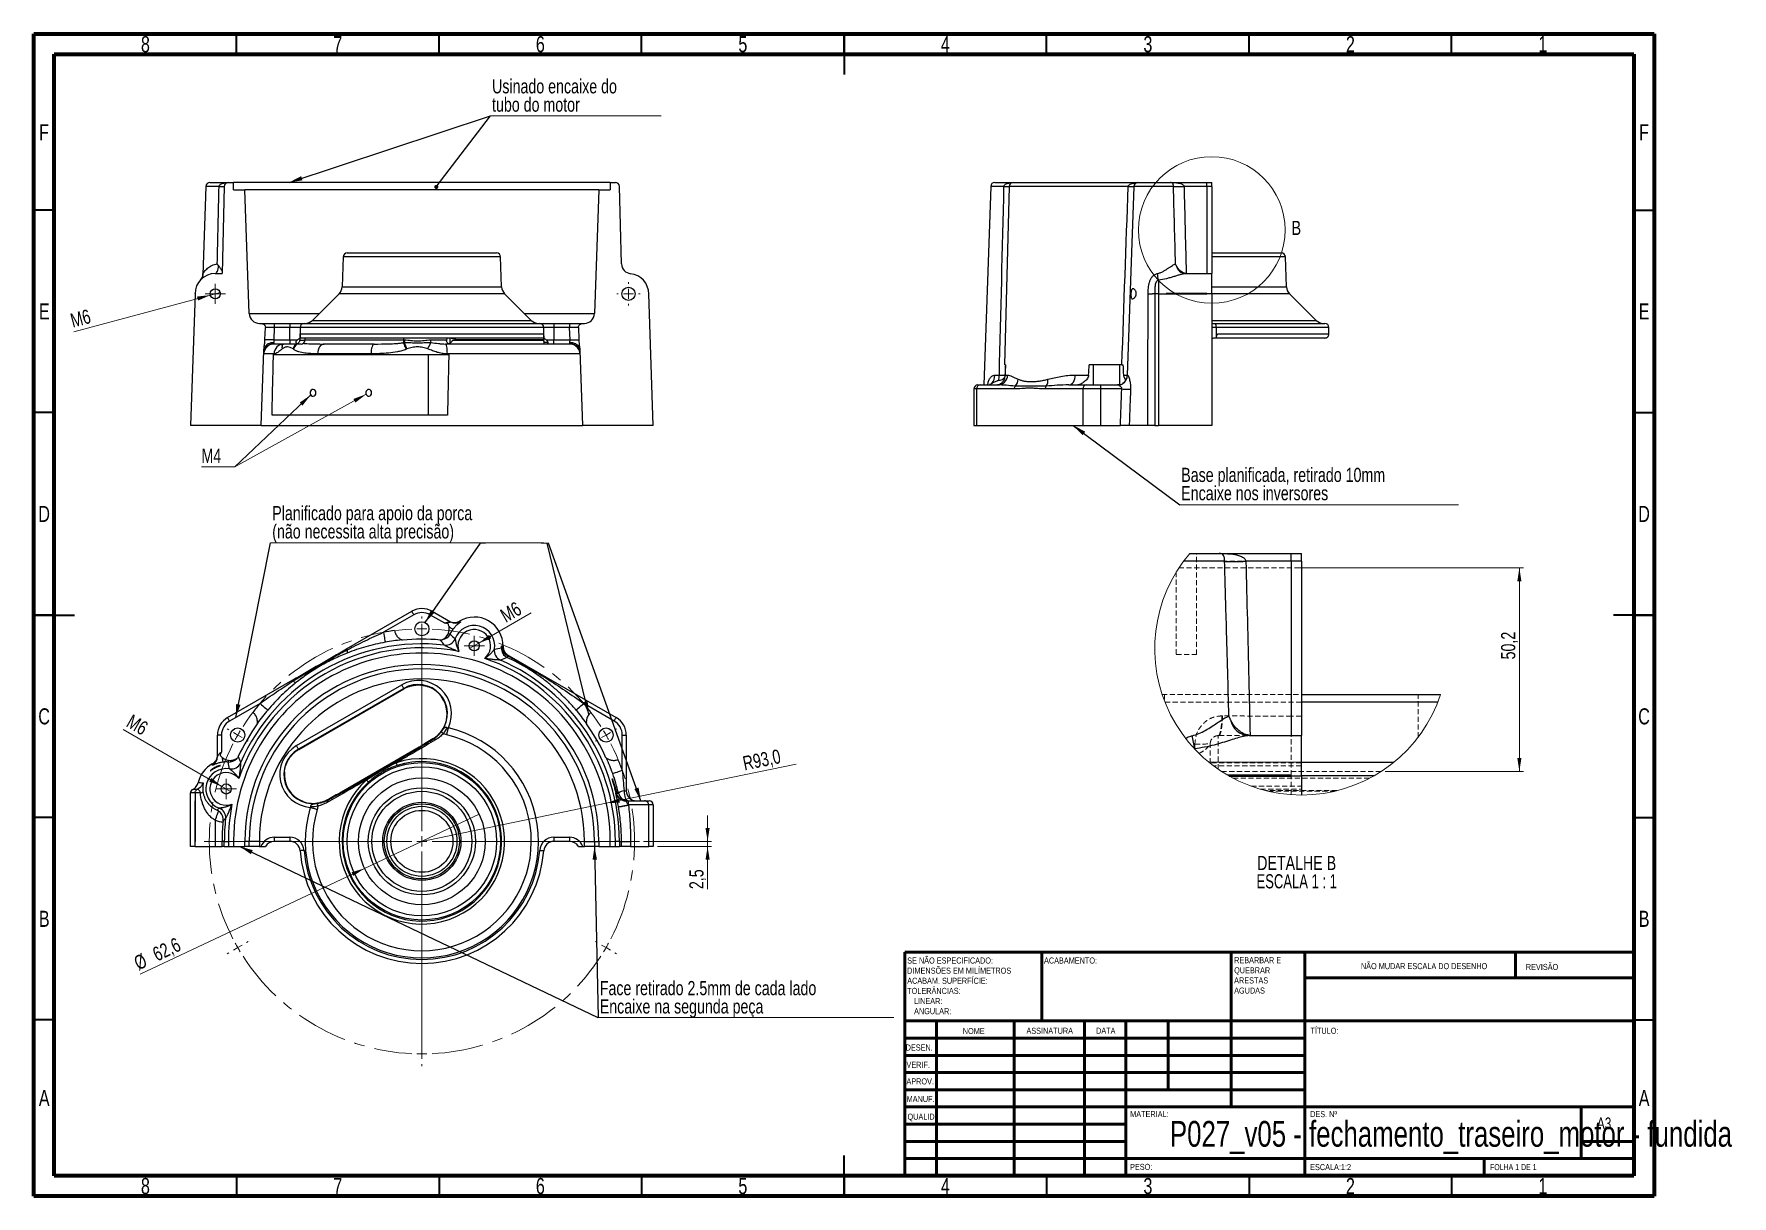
# Model space of a CAD drawing. Header units: millimetres. Extents: x 15 to 434, y 5 to 292.
import ezdxf

# ---------------------------------------------------------------- set-up
doc = ezdxf.new("R2010")
doc.units = ezdxf.units.MM
doc.linetypes.add('CENTERX2', pattern=[20.32, 12.7, -2.54, 2.54, -2.54])
doc.linetypes.add('HIDDEN', pattern=[1.905, 1.27, -0.635])
doc.styles.add('SLDTEXTSTYLE0', font='TXT', dxfattribs={"width": 0.75})
doc.styles.add('SLDTEXTSTYLE1', font='TXT', dxfattribs={"width": 0.6875})
doc.dimstyles.new('SLDDIMSTYLE0', dxfattribs={"dimtxt": 3.5, "dimasz": 3.302, "dimexe": 0, "dimexo": 0.0625, "dimgap": 0.875, "dimtad": 1, "dimdec": 1, "dimlfac": 2, "dimrnd": 1e-09, "dimzin": 12, "dimdsep": 46, "dimtxsty": 'SLDTEXTSTYLE0', "dimblk1": 'NONE', "dimsah": 1, "dimcen": 0, "dimadec": 0, "dimazin": 3, "dimtfac": 1, "dimtdec": 1, "dimtmove": 0, "dimatfit": 3, "dimldrblk": 'NONE', "dimfxl": 1, "dimfrac": 2, "dimtolj": 1, "dimtzin": 12, "dimarcsym": 0})
doc.dimstyles.new('SLDDIMSTYLE1', dxfattribs={"dimtxt": 3.5, "dimasz": 3.302, "dimexe": 0, "dimexo": 0.0625, "dimgap": 0.875, "dimtad": 0, "dimtih": 1, "dimtoh": 1, "dimdec": 1, "dimlfac": 2, "dimrnd": 1e-09, "dimzin": 12, "dimdsep": 46, "dimtxsty": 'SLDTEXTSTYLE0', "dimsah": 1, "dimcen": 0, "dimadec": 0, "dimazin": 3, "dimtfac": 1, "dimtdec": 1, "dimtofl": 0, "dimtmove": 0, "dimatfit": 3, "dimfxl": 1, "dimfrac": 2, "dimtolj": 1, "dimtzin": 12, "dimarcsym": 0})
doc.dimstyles.new('SLDDIMSTYLE2', dxfattribs={"dimtxt": 0.18, "dimasz": 3.302, "dimexe": 0, "dimexo": 0.0625, "dimgap": 0, "dimtad": 0, "dimtih": 1, "dimtoh": 1, "dimdec": 0, "dimrnd": 1e-09, "dimzin": 0, "dimdsep": 46, "dimtxsty": 'Standard', "dimsah": 1, "dimcen": 0.09, "dimadec": 0, "dimazin": 0, "dimtfac": 3.302, "dimtdec": 0, "dimtofl": 0, "dimtmove": 0, "dimatfit": 3, "dimfxl": 1, "dimfrac": 2, "dimtolj": 1, "dimtzin": 0, "dimarcsym": 0})
doc.dimstyles.new('SLDDIMSTYLE3', dxfattribs={"dimtxt": 0.18, "dimasz": 1.016, "dimexe": 0, "dimexo": 0.0625, "dimgap": 0, "dimtad": 0, "dimtih": 1, "dimtoh": 1, "dimdec": 0, "dimrnd": 1e-09, "dimzin": 0, "dimdsep": 46, "dimtxsty": 'Standard', "dimblk1": 'DOT', "dimblk2": 'DOT', "dimsah": 1, "dimcen": 0.09, "dimadec": 0, "dimazin": 0, "dimtfac": 1.016, "dimtdec": 0, "dimtofl": 0, "dimtmove": 0, "dimatfit": 3, "dimldrblk": 'DOT', "dimfxl": 1, "dimfrac": 2, "dimtolj": 1, "dimtzin": 0, "dimarcsym": 0})
doc.dimstyles.new('SLDDIMSTYLE4', dxfattribs={"dimtxt": 3.5, "dimasz": 3.302, "dimexe": 0, "dimexo": 0.0625, "dimgap": 0.875, "dimtad": 1, "dimdec": 1, "dimlfac": 2, "dimrnd": 1e-09, "dimzin": 12, "dimdsep": 46, "dimtxsty": 'SLDTEXTSTYLE0', "dimsah": 1, "dimcen": 0, "dimadec": 0, "dimazin": 3, "dimtfac": 1, "dimtdec": 1, "dimtofl": 0, "dimtmove": 0, "dimatfit": 3, "dimfxl": 1, "dimfrac": 2, "dimtolj": 1, "dimtzin": 12, "dimarcsym": 0})
doc.dimstyles.new('SLDDIMSTYLE5', dxfattribs={"dimtxt": 3.5, "dimasz": 3.302, "dimexe": 0, "dimexo": 0.0625, "dimgap": 0.875, "dimtad": 1, "dimdec": 1, "dimlfac": 2, "dimrnd": 1e-09, "dimzin": 12, "dimdsep": 46, "dimtxsty": 'SLDTEXTSTYLE0', "dimblk1": 'NONE', "dimsah": 1, "dimcen": 0, "dimadec": 0, "dimazin": 3, "dimtfac": 1, "dimtdec": 1, "dimtmove": 0, "dimatfit": 3, "dimldrblk": 'NONE', "dimfxl": 1, "dimfrac": 2, "dimtolj": 1, "dimtzin": 12, "dimarcsym": 0})
doc.dimstyles.new('SLDDIMSTYLE6', dxfattribs={"dimtxt": 3.5, "dimasz": 3.302, "dimexe": 0, "dimexo": 0.0625, "dimgap": 0.875, "dimtad": 1, "dimdec": 1, "dimlfac": 2, "dimrnd": 1e-09, "dimzin": 12, "dimdsep": 46, "dimtxsty": 'SLDTEXTSTYLE0', "dimsah": 1, "dimcen": 0.09, "dimadec": 0, "dimazin": 3, "dimtfac": 1, "dimtdec": 1, "dimtmove": 0, "dimatfit": 0, "dimfxl": 1, "dimfrac": 2, "dimtolj": 1, "dimtzin": 12, "dimarcsym": 0})
doc.dimstyles.new('SLDDIMSTYLE7', dxfattribs={"dimtxt": 3.5, "dimasz": 3.302, "dimexe": 0, "dimexo": 0.0625, "dimgap": 0.875, "dimtad": 1, "dimdec": 1, "dimrnd": 1e-09, "dimzin": 12, "dimdsep": 46, "dimtxsty": 'SLDTEXTSTYLE0', "dimsah": 1, "dimcen": 0.09, "dimadec": 0, "dimazin": 3, "dimtfac": 1, "dimtdec": 1, "dimtofl": 0, "dimtmove": 0, "dimatfit": 3, "dimfxl": 1, "dimfrac": 2, "dimtolj": 1, "dimtzin": 12, "dimarcsym": 0})

msp = doc.modelspace()

# ---------------------------------------------------------------- texts
at = {"color": 7, "linetype": 'Continuous', "lineweight": 0}
for s, insert, char_height, attachment_point, style in [('8', (42.518, 291.453), 3.969, 2, 'SLDTEXTSTYLE0'), ('7', (90.018, 291.453), 3.969, 2, 'SLDTEXTSTYLE0'), ('6', (140.018, 291.453), 3.969, 2, 'SLDTEXTSTYLE0'), ('5', (190.018, 291.453), 3.969, 2, 'SLDTEXTSTYLE0'), ('4', (240.018, 291.453), 3.969, 2, 'SLDTEXTSTYLE0'), ('3', (290.018, 291.453), 3.969, 2, 'SLDTEXTSTYLE0'), ('2', (340.018, 291.453), 3.969, 2, 'SLDTEXTSTYLE0'), ('1', (387.518, 291.453), 3.969, 2, 'SLDTEXTSTYLE0'), ('F', (17.495, 269.703), 3.969, 2, 'SLDTEXTSTYLE0'), ('F', (412.495, 269.703), 3.969, 2, 'SLDTEXTSTYLE0'), ('E', (17.534, 225.453), 3.969, 2, 'SLDTEXTSTYLE0'), ('E', (412.534, 225.453), 3.969, 2, 'SLDTEXTSTYLE0'), ('D', (17.511, 175.453), 3.969, 2, 'SLDTEXTSTYLE0'), ('D', (412.511, 175.453), 3.969, 2, 'SLDTEXTSTYLE0'), ('C', (17.511, 125.453), 3.969, 2, 'SLDTEXTSTYLE0'), ('C', (412.511, 125.453), 3.969, 2, 'SLDTEXTSTYLE0'), ('B', (17.534, 75.453), 3.969, 2, 'SLDTEXTSTYLE0'), ('B', (412.534, 75.453), 3.969, 2, 'SLDTEXTSTYLE0'), ('ACABAMENTO:', (264.371, 63.919), 1.5, 1, 'SLDTEXTSTYLE0'), ('NÃO MUDAR ESCALA DO DESENHO', (342.615, 62.533), 1.5, 1, 'SLDTEXTSTYLE0'), ('REVISÃO', (383.328, 62.335), 1.5, 1, 'SLDTEXTSTYLE0'), ('NOME', (244.322, 46.501), 1.5, 1, 'SLDTEXTSTYLE0'), ('ASSINATURA', (260.034, 46.562), 1.5, 1, 'SLDTEXTSTYLE0'), ('DATA', (277.215, 46.576), 1.5, 1, 'SLDTEXTSTYLE0'), ('TÍTULO:', (330.163, 46.576), 1.5, 1, 'SLDTEXTSTYLE0'), ('DESEN.', (230.212, 42.43), 1.5, 1, 'SLDTEXTSTYLE0'), ('VERIF.', (230.41, 38.154), 1.5, 1, 'SLDTEXTSTYLE0'), ('APROV.', (230.402, 34.064), 1.5, 1, 'SLDTEXTSTYLE0'), ('A', (17.534, 31.203), 3.969, 2, 'SLDTEXTSTYLE0'), ('MANUF.', (230.455, 29.734), 1.5, 1, 'SLDTEXTSTYLE0'), ('A', (412.534, 31.203), 3.969, 2, 'SLDTEXTSTYLE0'), ('QUALID', (230.669, 25.35), 1.5, 1, 'SLDTEXTSTYLE0'), ('MATERIAL:', (285.646, 25.986), 1.5, 1, 'SLDTEXTSTYLE0'), ('DES. Nº', (330.074, 25.986), 1.5, 1, 'SLDTEXTSTYLE0'), ('P027_v05 - fechamento_traseiro_motor - fundida', (364.849, 23.536), 6.35, 2, 'SLDTEXTSTYLE0'), ('A3', (400.871, 24.406), 2.9104, 1, 'SLDTEXTSTYLE0'), ('PESO:', (285.618, 12.949), 1.4986, 1, 'SLDTEXTSTYLE0'), ('ESCALA:1:2', (330.074, 12.9), 1.5, 1, 'SLDTEXTSTYLE0'), ('FOLHA 1 DE 1', (374.478, 12.9), 1.5, 1, 'SLDTEXTSTYLE1'), ('8', (42.518, 9.453), 3.969, 2, 'SLDTEXTSTYLE0'), ('7', (90.018, 9.453), 3.969, 2, 'SLDTEXTSTYLE0'), ('6', (140.018, 9.453), 3.969, 2, 'SLDTEXTSTYLE0'), ('5', (190.018, 9.453), 3.969, 2, 'SLDTEXTSTYLE0'), ('4', (240.018, 9.453), 3.969, 2, 'SLDTEXTSTYLE0'), ('3', (290.018, 9.453), 3.969, 2, 'SLDTEXTSTYLE0'), ('2', (340.018, 9.453), 3.969, 2, 'SLDTEXTSTYLE0'), ('1', (387.518, 9.453), 3.969, 2, 'SLDTEXTSTYLE0')]:
    msp.add_mtext(s, dxfattribs=dict(at, insert=insert, char_height=char_height, attachment_point=attachment_point, style=style))
at = {"color": 7, "linetype": 'Continuous', "lineweight": 18, "insert": (325.499, 245.84), "char_height": 3.5, "attachment_point": 1, "style": 'SLDTEXTSTYLE0'}
msp.add_mtext('B', dxfattribs=at)

# ---------------------------------------------------------------- blocks, each defined once
blk = doc.blocks.new('SW_NOTE_0')
at = {"color": 0, "linetype": 'Continuous', "lineweight": 0, "char_height": 1.5, "attachment_point": 1, "style": 'SLDTEXTSTYLE0'}
for s, insert in [('SE NÃO ESPECIFICADO:', (0, 1.93)), ('ACABAM. SUPERFÍCIE:', (0, -3.07)), ('DIMENSÕES EM MILÍMETROS', (0, -0.57)), ('TOLERÂNCIAS:', (0, -5.57)), ('LINEAR:', (1.69, -8.07)), ('ANGULAR:', (1.69, -10.57))]:
    blk.add_mtext(s, dxfattribs=dict(at, insert=insert))
blk = doc.blocks.new('SW_NOTE_1')
at = {"color": 0, "linetype": 'Continuous', "lineweight": 0, "char_height": 1.5, "attachment_point": 1, "style": 'SLDTEXTSTYLE0'}
for s, insert in [('REBARBAR E', (0, 1.93)), ('ARESTAS', (0, -3.07)), ('QUEBRAR', (0, -0.57)), ('AGUDAS', (0, -5.57))]:
    blk.add_mtext(s, dxfattribs=dict(at, insert=insert))
blk = doc.blocks.new('_D')
at = {"color": 7, "linetype": 'Continuous', "lineweight": 18}
for q in [(24.85, 218.47), (60.98, 228.15)]:
    blk.add_line((58.56, 227.5), q, dxfattribs=at)
blk.add_solid([(58.56, 227.5), (55.24, 227.14), (55.51, 226.16)], dxfattribs=at)
at = {"color": 7, "linetype": 'Continuous', "lineweight": 18, "insert": (23.69, 222.82), "char_height": 3.5, "attachment_point": 1, "rotation": 15, "style": 'SLDTEXTSTYLE0'}
blk.add_mtext('M6', dxfattribs=at)
blk = doc.blocks.new('_NONE')
blk = doc.blocks.new('_D_1')
at = {"color": 7, "linetype": 'Continuous', "lineweight": 18}
for p, q in [((83.34, 202.86), (64.62, 185.07)), ((64.62, 185.07), (56.36, 185.07))]:
    blk.add_line(p, q, dxfattribs=at)
blk.add_solid([(83.34, 202.86), (80.6, 200.95), (81.3, 200.22)], dxfattribs=at)
at = {"color": 7, "linetype": 'Continuous', "lineweight": 18, "insert": (56.36, 189.58), "char_height": 3.5, "attachment_point": 1, "style": 'SLDTEXTSTYLE0'}
blk.add_mtext('M4', dxfattribs=at)
blk = doc.blocks.new('_D_2')
at = {"color": 7, "linetype": 'Continuous', "lineweight": 18}
for p, q in [((97.02, 203.02), (64.62, 185.07)), ((64.62, 185.07), (56.36, 185.07))]:
    blk.add_line(p, q, dxfattribs=at)
blk.add_solid([(97.02, 203.02), (93.88, 201.86), (94.38, 200.97)], dxfattribs=at)
at = {"color": 7, "linetype": 'Continuous', "lineweight": 18, "insert": (56.36, 189.58), "char_height": 3.5, "attachment_point": 1, "style": 'SLDTEXTSTYLE0'}
blk.add_mtext('M4', dxfattribs=at)
blk = doc.blocks.new('SW_NOTE_2')
at = {"color": 0, "linetype": 'Continuous', "lineweight": 0}
blk.add_line((42.11, 0), (0, 0), dxfattribs=at)
at = {"color": 0, "linetype": 'Continuous', "lineweight": 0, "char_height": 3.5, "attachment_point": 1, "style": 'SLDTEXTSTYLE0'}
for s, insert in [('Usinado encaixe do', (0.37, 9.03)), ('tubo do motor', (0.37, 4.51))]:
    blk.add_mtext(s, dxfattribs=dict(at, insert=insert))
blk = doc.blocks.new('SW_NOTE_3')
at = {"color": 0, "linetype": 'Continuous', "lineweight": 0}
blk.add_line((42.11, 0), (0, 0), dxfattribs=at)
at = {"color": 0, "linetype": 'Continuous', "lineweight": 0, "char_height": 3.5, "attachment_point": 1, "style": 'SLDTEXTSTYLE0'}
for s, insert in [('Usinado encaixe do', (0.37, 9.03)), ('tubo do motor', (0.37, 4.51))]:
    blk.add_mtext(s, dxfattribs=dict(at, insert=insert))
blk = doc.blocks.new('_DOT')
at = {"color": 0, "linetype": 'ByBlock', "lineweight": -2}
blk.add_line((-0.5, 0), (-1, 0), dxfattribs=at)
at = {"color": 0, "linetype": 'ByBlock', "const_width": 0.5}
blk.add_lwpolyline([(-0.25, 0, 1), (0.25, 0, 1)], format="xyb", close=True, dxfattribs=at)
blk = doc.blocks.new('SW_CENTERMARKSYMBOL_0')
at = {"color": 0, "linetype": 'Continuous', "lineweight": 0}
for p, q in [((-2.5, 0), (-2.875, 0)), ((0, 0), (-1.25, 0)), ((0, 2.5), (0, 2.875)), ((0, 0), (0, 1.25)), ((0, 0), (0, -1.25)), ((0, 0), (1.25, 0)), ((2.5, 0), (2.875, 0)), ((0, -2.5), (0, -2.875))]:
    blk.add_line(p, q, dxfattribs=at)
blk = doc.blocks.new('SW_CENTERMARKSYMBOL_1')
at = {"color": 0, "linetype": 'Continuous', "lineweight": 0}
for p, q in [((-1.25, 0), (-2.5, 0)), ((0, 0), (-1.25, 0)), ((0, 1.25), (0, 2.5)), ((0, 0), (0, 1.25)), ((0, 0), (0, -1.25)), ((0, 0), (1.25, 0)), ((1.25, 0), (2.5, 0)), ((0, -1.25), (0, -2.5))]:
    blk.add_line(p, q, dxfattribs=at)
blk = doc.blocks.new('_D_3')
at = {"color": 7, "linetype": 'Continuous', "lineweight": 18}
for q in [(137.77, 149.01), (122.63, 140.27)]:
    blk.add_line((124.8, 141.52), q, dxfattribs=at)
blk.add_solid([(124.8, 141.52), (127.91, 142.73), (127.4, 143.61)], dxfattribs=at)
at = {"color": 7, "linetype": 'Continuous', "lineweight": 18, "insert": (129.75, 149.53), "char_height": 3.5, "attachment_point": 1, "rotation": 30, "style": 'SLDTEXTSTYLE0'}
blk.add_mtext('M6', dxfattribs=at)
blk = doc.blocks.new('_D_4')
at = {"color": 7, "linetype": 'Continuous', "lineweight": 18}
for q in [(37.03, 120.23), (63.56, 104.92)]:
    blk.add_line((61.39, 106.17), q, dxfattribs=at)
blk.add_solid([(61.39, 106.17), (58.79, 108.26), (58.28, 107.38)], dxfattribs=at)
at = {"color": 7, "linetype": 'Continuous', "lineweight": 18, "insert": (39.28, 124.13), "char_height": 3.5, "attachment_point": 1, "rotation": 330, "style": 'SLDTEXTSTYLE0'}
blk.add_mtext('M6', dxfattribs=at)
blk = doc.blocks.new('_D_5')
at = {"color": 7, "linetype": 'Continuous', "lineweight": 18}
for q in [(203.2, 111.69), (110.77, 92.6)]:
    blk.add_line((156.31, 102.01), q, dxfattribs=at)
blk.add_solid([(156.31, 102.01), (159.65, 102.18), (159.44, 103.17)], dxfattribs=at)
at = {"color": 7, "linetype": 'Continuous', "lineweight": 18, "insert": (189.73, 113.52), "char_height": 3.5, "attachment_point": 1, "rotation": 11.6716, "style": 'SLDTEXTSTYLE0'}
blk.add_mtext('R93,0', dxfattribs=at)
blk = doc.blocks.new('_D_6')
at = {"color": 7, "linetype": 'Continuous', "lineweight": 18}
for q in [(124.93, 99.28), (41.22, 59.8)]:
    blk.add_line((96.62, 85.92), q, dxfattribs=at)
blk.add_solid([(96.62, 85.92), (93.41, 84.97), (93.85, 84.06)], dxfattribs=at)
at = {"color": 7, "linetype": 'Continuous', "lineweight": 18, "char_height": 3.5, "attachment_point": 1, "rotation": 25.2518, "style": 'SLDTEXTSTYLE0'}
for s, insert in [('62,6', (43.91, 66.06)), ('%%c', (39.3, 63.87))]:
    blk.add_mtext(s, dxfattribs=dict(at, insert=insert))
blk = doc.blocks.new('_D_7')
at = {"color": 7, "linetype": 'Continuous', "lineweight": 18}
for p, q in [((181.31, 92.6), (181.31, 98.95)), ((165.52, 92.6), (182.31, 92.6)), ((181.31, 91.35), (181.31, 92.6)), ((168.91, 91.35), (182.31, 91.35)), ((181.31, 91.35), (181.31, 80.81))]:
    blk.add_line(p, q, dxfattribs=at)
for points in [[(181.31, 92.6), (181.82, 95.9), (180.8, 95.9)], [(181.31, 91.35), (180.8, 88.05), (181.82, 88.05)]]:
    blk.add_solid(points, dxfattribs=at)
at = {"color": 7, "linetype": 'Continuous', "lineweight": 18, "insert": (176.8, 80.81), "char_height": 3.5, "attachment_point": 1, "rotation": 90, "style": 'SLDTEXTSTYLE0'}
blk.add_mtext('2,5', dxfattribs=at)
blk = doc.blocks.new('SW_NOTE_4')
at = {"color": 0, "linetype": 'Continuous', "lineweight": 0}
blk.add_line((73.1, 0), (0, 0), dxfattribs=at)
at = {"color": 0, "linetype": 'Continuous', "lineweight": 0, "char_height": 3.5, "attachment_point": 1, "style": 'SLDTEXTSTYLE0'}
for s, insert in [('Face retirado 2.5mm de cada lado', (0.5, 9)), ('Encaixe na segunda peça', (0.5, 4.48))]:
    blk.add_mtext(s, dxfattribs=dict(at, insert=insert))
blk = doc.blocks.new('SW_NOTE_5')
at = {"color": 0, "linetype": 'Continuous', "lineweight": 0}
blk.add_line((1.21, 0), (0, 0), dxfattribs=at)
blk = doc.blocks.new('SW_NOTE_6')
at = {"color": 0, "linetype": 'Continuous', "lineweight": 0}
blk.add_line((67.5, 0), (0, 0), dxfattribs=at)
at = {"color": 0, "linetype": 'Continuous', "lineweight": 0, "char_height": 3.5, "attachment_point": 1, "style": 'SLDTEXTSTYLE0'}
for s, insert in [('Planificado para apoio da porca', (0.47, 9.1)), ('(não necessita alta precisão)', (0.47, 4.58))]:
    blk.add_mtext(s, dxfattribs=dict(at, insert=insert))
blk = doc.blocks.new('SW_NOTE_7')
at = {"color": 0, "linetype": 'Continuous', "lineweight": 0}
blk.add_line((-1.47, 0), (0, 0), dxfattribs=at)
blk = doc.blocks.new('SW_NOTE_8')
at = {"color": 0, "linetype": 'Continuous', "lineweight": 0}
blk.add_line((1.21, 0), (0, 0), dxfattribs=at)
blk = doc.blocks.new('SW_NOTE_9')
at = {"color": 0, "linetype": 'Continuous', "lineweight": 0}
blk.add_line((-1.47, 0), (0, 0), dxfattribs=at)
blk = doc.blocks.new('SW_CENTERMARKSYMBOL_2')
at = {"color": 0, "linetype": 'Continuous', "lineweight": 0}
for p, q in [((45.47, 28.75), (45.47, 29.25)), ((45.47, -23.75), (45.47, 27.5)), ((45.47, 26.25), (45.47, 27.5)), ((45.47, 26.25), (45.47, 25)), ((45.47, 23.75), (45.47, 23.25)), ((-2.17, 1.25), (-2.6, 1.5)), ((0, 0), (-1.08, 0.62)), ((0, 0), (1.08, -0.62)), ((90.93, 0), (89.85, -0.62)), ((90.93, 0), (92.02, 0.62)), ((93.1, 1.25), (93.53, 1.5)), ((2.17, -1.25), (2.6, -1.5)), ((88.77, -1.25), (88.33, -1.5)), ((45.47, -26.25), (45.47, -25)), ((42.97, -26.25), (-8.28, -26.25)), ((45.47, -26.25), (44.22, -26.25)), ((45.47, -26.25), (45.47, -27.5)), ((45.47, -26.25), (46.72, -26.25)), ((45.47, -28.75), (45.47, -80)), ((47.97, -26.25), (99.22, -26.25)), ((-2.17, -53.75), (-2.6, -54)), ((0, -52.5), (-1.08, -53.12)), ((0, -52.5), (1.08, -51.88)), ((2.17, -51.25), (2.6, -51)), ((88.77, -51.25), (88.33, -51)), ((90.93, -52.5), (89.85, -51.88)), ((90.93, -52.5), (92.02, -53.12)), ((93.1, -53.75), (93.53, -54)), ((45.47, -76.25), (45.47, -75.75)), ((45.47, -78.75), (45.47, -77.5)), ((45.47, -78.75), (45.47, -80)), ((45.47, -81.25), (45.47, -81.75))]:
    blk.add_line(p, q, dxfattribs=at)
at = {"color": 0, "linetype": 'CENTERX2', "lineweight": 0}
for start, end in [(92.7284, 147.2716), (32.7284, 87.2716), (152.7284, 207.2716), (332.7284, 27.2716), (212.7284, 267.2716), (272.7284, 327.2716)]:
    blk.add_arc((45.47, -26.25), 52.5, start, end, dxfattribs=at)
at = {"color": 0, "linetype": 'Continuous', "lineweight": 0}
for start, end in [(90, 91.3642), (88.6358, 90), (150, 151.3642), (148.6358, 150), (30, 31.3642), (28.6358, 30), (208.6358, 210), (210, 211.3642), (328.6358, 330), (330, 331.3642), (268.6358, 270), (270, 271.3642)]:
    blk.add_arc((45.47, -26.25), 52.5, start, end, dxfattribs=at)
blk = doc.blocks.new('SW_CENTERMARKSYMBOL_3')
at = {"color": 0, "linetype": 'Continuous', "lineweight": 0}
for p, q in [((-1.25, 0), (-2.5, 0)), ((0, 0), (-1.25, 0)), ((0, 1.25), (0, 2.5)), ((0, 0), (0, 1.25)), ((0, 0), (0, -1.25)), ((0, 0), (1.25, 0)), ((1.25, 0), (2.5, 0)), ((0, -1.25), (0, -2.5))]:
    blk.add_line(p, q, dxfattribs=at)
blk = doc.blocks.new('SW_CENTERMARKSYMBOL_4')
at = {"color": 0, "linetype": 'Continuous', "lineweight": 0}
for p, q in [((-1.25, 0), (-2.5, 0)), ((0, 0), (-1.25, 0)), ((0, 1.25), (0, 2.5)), ((0, 0), (0, 1.25)), ((0, 0), (0, -1.25)), ((0, 0), (1.25, 0)), ((1.25, 0), (2.5, 0)), ((0, -1.25), (0, -2.5))]:
    blk.add_line(p, q, dxfattribs=at)
blk = doc.blocks.new('SW_NOTE_10')
at = {"color": 0, "linetype": 'Continuous', "lineweight": 0}
blk.add_line((68.83, 0), (0, 0), dxfattribs=at)
at = {"color": 0, "linetype": 'Continuous', "lineweight": 0, "char_height": 3.5, "attachment_point": 1, "style": 'SLDTEXTSTYLE0'}
for s, insert in [('Base planificada, retirado 10mm', (0.38, 9.15)), ('Encaixe nos inversores', (0.38, 4.63))]:
    blk.add_mtext(s, dxfattribs=dict(at, insert=insert))
blk = doc.blocks.new('_D_8')
at = {"color": 7, "linetype": 'Continuous', "lineweight": 18}
for p, q in [((326.41, 160.12), (382.73, 160.12)), ((381.73, 109.88), (381.73, 160.12)), ((348.63, 109.88), (382.73, 109.88))]:
    blk.add_line(p, q, dxfattribs=at)
for points in [[(381.73, 160.12), (381.22, 156.82), (382.24, 156.82)], [(381.73, 109.88), (382.24, 113.18), (381.22, 113.18)]]:
    blk.add_solid(points, dxfattribs=at)
at = {"color": 7, "linetype": 'Continuous', "lineweight": 18, "insert": (377.22, 137.53), "char_height": 3.5, "attachment_point": 1, "rotation": 90, "style": 'SLDTEXTSTYLE0'}
blk.add_mtext('50,2', dxfattribs=at)
blk = doc.blocks.new('SW_NOTE_11')
at = {"color": 0, "linetype": 'Continuous', "lineweight": 0, "char_height": 3.5, "attachment_point": 2}
for s, insert, style in [('DETALHE B', (13.12, 4.51), 'SLDTEXTSTYLE0'), ('ESCALA 1 : 1', (13.13, -0.01), 'SLDTEXTSTYLE1')]:
    blk.add_mtext(s, dxfattribs=dict(at, insert=insert, style=style))

# ---------------------------------------------------------------- dimensions: what is measured, and where the dimension line sits
at = {"color": 7, "linetype": 'Continuous', "lineweight": 18}
for p1, p2, picture, middle in [((60.98, 228.147), (58.565, 227.5), '_D', (27.975, 219.304)), ((122.631, 140.27), (124.796, 141.52), '_D_3', (135.104, 147.472)), ((63.559, 104.915), (61.394, 106.165), '_D_4', (39.801, 118.632))]:
    dim = msp.add_diameter_dim_2p(p1=p1, p2=p2, text='M6', dimstyle='SLDDIMSTYLE0', override={"dimpost": '<>'}, dxfattribs=at)
    dim.commit()
    dim.dimension.update_dxf_attribs({"geometry": picture, "text_midpoint": middle, "dimtype": 163})
for center, mpoint, picture in [((83.887, 203.374), (83.345, 202.858), '_D_1'), ((97.657, 203.374), (97.017, 203.019), '_D_2')]:
    dim = msp.add_radius_dim(center=center, mpoint=mpoint, text='M4', dimstyle='SLDDIMSTYLE1', override={"dimpost": '<>'}, dxfattribs=at)
    dim.commit()
    dim.dimension.update_dxf_attribs({"geometry": picture, "text_midpoint": (59.695, 187.758), "dimtype": 164})
for base, p1, p2, dimstyle, picture, middle in [((381.732, 160.117), (347.632, 109.877), (325.408, 160.117), 'SLDDIMSTYLE7', '_D_8', (381.732, 142.211)), ((181.31, 92.6), (167.907, 91.35), (164.522, 92.6), 'SLDDIMSTYLE6', '_D_7', (181.31, 84.15))]:
    dim = msp.add_linear_dim(base=base, p1=p1, p2=p2, angle=90, dimstyle=dimstyle, dxfattribs=at)
    dim.commit()
    dim.dimension.update_dxf_attribs({"geometry": picture, "text_midpoint": middle, "dimtype": 160})
dim = msp.add_radius_dim(center=(110.772, 92.6), mpoint=(156.311, 102.007), dimstyle='SLDDIMSTYLE4', dxfattribs=at)
dim.commit()
dim.dimension.update_dxf_attribs({"geometry": '_D_5', "text_midpoint": (196.963, 110.404), "dimtype": 164})
dim = msp.add_diameter_dim_2p(p1=(124.927, 99.276), p2=(96.618, 85.923), dimstyle='SLDDIMSTYLE5', dxfattribs=at)
dim.commit()
dim.dimension.update_dxf_attribs({"geometry": '_D_6', "text_midpoint": (47.714, 62.857), "dimtype": 163})

# ---------------------------------------------------------------- linework, layer by layer
at = {"color": 7, "linetype": 'Continuous', "lineweight": 70}
for p, q in [((15, 5), (15, 292)), ((15, 292), (415, 292)), ((415, 292), (415, 5)), ((20, 10), (20, 287)), ((20, 287), (410, 287)), ((410, 287), (410, 10)), ((410, 10), (20, 10)), ((415, 5), (15, 5))]:
    msp.add_line(p, q, dxfattribs=at)
at = {"color": 7, "linetype": 'Continuous', "lineweight": 35}
for p, q in [((65, 287), (65, 292)), ((115, 287), (115, 292)), ((165, 287), (165, 292)), ((215, 292), (215, 282)), ((215, 287), (215, 292)), ((265, 287), (265, 292)), ((315, 287), (315, 292)), ((365, 287), (365, 292)), ((20, 248.5), (15, 248.5)), ((410, 248.5), (415, 248.5)), ((20, 198.5), (15, 198.5)), ((410, 198.5), (415, 198.5)), ((15, 148.5), (25, 148.5)), ((20, 148.5), (15, 148.5)), ((415, 148.5), (405, 148.5)), ((410, 148.5), (415, 148.5)), ((20, 98.5), (15, 98.5)), ((410, 98.5), (415, 98.5)), ((20, 48.5), (15, 48.5)), ((410, 48.5), (415, 48.5)), ((215, 5), (215, 15)), ((65, 10), (65, 5)), ((115, 10), (115, 5)), ((165, 10), (165, 5)), ((215, 10), (215, 5)), ((265, 10), (265, 5)), ((315, 10), (315, 5)), ((365, 10), (365, 5))]:
    msp.add_line(p, q, dxfattribs=at)
at = {"color": 7, "linetype": 'Continuous', "lineweight": 25}
for p, q in [((57.443, 254.359), (56.68, 232.509)), ((58.442, 255.324), (62.996, 255.324)), ((61.997, 254.35), (61.433, 232.824)), ((62.996, 255.324), (64.289, 255.324)), ((64.289, 253.524), (64.289, 255.324)), ((157.256, 255.324), (64.289, 255.324)), ((64.289, 253.524), (67.085, 253.524)), ((68.153, 222.937), (67.085, 253.524)), ((154.459, 253.524), (67.085, 253.524)), ((154.459, 253.524), (153.391, 222.937)), ((154.459, 253.524), (157.256, 253.524)), ((157.256, 255.324), (157.256, 253.524)), ((157.256, 255.324), (158.548, 255.324)), ((160.049, 235.218), (159.548, 254.35)), ((251.212, 254.359), (249.5, 205.324)), ((252.212, 255.324), (256.766, 255.324)), ((255.766, 254.35), (254.613, 210.324)), ((256.766, 255.324), (287.567, 255.324)), ((286.567, 254.359), (284.939, 207.737)), ((287.567, 255.324), (295.635, 255.324)), ((295.635, 255.324), (304.542, 255.324)), ((304.542, 254.35), (298.943, 254.35)), ((304.542, 254.35), (304.542, 255.324)), ((304.542, 255.324), (305.792, 255.324)), ((304.542, 254.35), (304.542, 232.824)), ((305.792, 254.35), (304.542, 254.35)), ((305.792, 254.35), (305.792, 255.324)), ((305.792, 254.35), (305.792, 232.824)), ((91.339, 236.939), (91.08, 229.531)), ((92.338, 237.904), (110.772, 237.904)), ((110.772, 237.904), (129.207, 237.904)), ((130.465, 229.531), (130.206, 236.939)), ((305.792, 237.904), (322.976, 237.904)), ((324.234, 229.531), (323.975, 236.939)), ((59.772, 232.824), (61.433, 232.824)), ((292.602, 231.209), (292.602, 227.824)), ((299.342, 232.824), (305.792, 232.824)), ((305.792, 227.824), (305.792, 232.824)), ((54.772, 227.824), (53.637, 195.324)), ((54.772, 227.923), (54.773, 227.923)), ((54.772, 227.824), (54.772, 227.923)), ((90.349, 227.851), (83.755, 221.256)), ((137.79, 221.256), (131.195, 227.851)), ((167.907, 195.324), (166.772, 227.824)), ((291.695, 227.814), (291.695, 227.814)), ((292.602, 227.824), (292.602, 195.324)), ((292.602, 227.824), (294.542, 227.824)), ((294.542, 227.923), (294.542, 227.824)), ((304.542, 227.923), (294.542, 227.923)), ((294.542, 227.824), (304.542, 227.824)), ((304.542, 227.824), (304.542, 227.923)), ((305.792, 227.824), (304.542, 227.824)), ((305.792, 227.824), (305.792, 195.324)), ((331.56, 221.256), (324.965, 227.851)), ((70.652, 220.524), (71.039, 220.524)), ((71.039, 220.524), (74.31, 220.524)), ((72.038, 216.499), (72.143, 219.494)), ((74.31, 219.524), (74.202, 216.424)), ((74.31, 220.524), (74.31, 219.524)), ((74.31, 220.524), (78.197, 220.524)), ((78.197, 219.524), (74.31, 219.524)), ((78.197, 220.524), (78.197, 219.524)), ((78.197, 220.524), (81.687, 220.524)), ((78.197, 216.424), (78.197, 219.524)), ((80.69, 219.524), (78.197, 219.524)), ((140.855, 219.524), (80.69, 219.524)), ((80.69, 219.524), (80.69, 216.899)), ((81.687, 220.524), (139.858, 220.524)), ((139.858, 220.524), (143.348, 220.524)), ((140.855, 216.899), (140.855, 219.524)), ((143.348, 219.524), (140.855, 219.524)), ((143.348, 220.524), (143.348, 219.524)), ((143.348, 220.524), (147.234, 220.524)), ((143.348, 219.524), (143.348, 216.424)), ((147.234, 219.524), (143.348, 219.524)), ((147.234, 220.524), (147.234, 219.524)), ((147.234, 220.524), (150.506, 220.524)), ((147.343, 216.424), (147.234, 219.524)), ((149.402, 219.494), (149.506, 216.499)), ((150.506, 220.524), (150.893, 220.524)), ((305.774, 220.524), (306.774, 220.524)), ((306.774, 220.524), (333.713, 220.524)), ((306.85, 219.524), (306.85, 216.899)), ((334.713, 217.899), (334.713, 219.524)), ((71.11, 195.324), (71.756, 213.83)), ((74.202, 216.424), (78.197, 216.424)), ((78.197, 215.424), (74.239, 215.424)), ((78.197, 216.424), (80.043, 216.424)), ((78.197, 216.424), (78.197, 215.424)), ((79.643, 215.424), (78.197, 215.424)), ((80.962, 215.424), (79.643, 215.424)), ((80.69, 216.899), (80.687, 216.899)), ((81.962, 216.401), (81.974, 216.961)), ((99.019, 215.424), (86.68, 215.424)), ((106.34, 216.459), (106.552, 216.459)), ((117.729, 215.424), (116.584, 215.424)), ((116.895, 216.899), (116.877, 216.299)), ((140.815, 216.883), (140.806, 216.899)), ((140.857, 216.899), (140.855, 216.899)), ((140.928, 215.845), (141.897, 215.845)), ((141.675, 215.424), (140.938, 215.424)), ((141.502, 216.424), (143.348, 216.424)), ((143.348, 215.424), (141.675, 215.424)), ((143.348, 215.424), (143.348, 216.424)), ((143.348, 216.424), (147.343, 216.424)), ((147.305, 215.424), (143.348, 215.424)), ((149.789, 213.83), (150.435, 195.324)), ((306.85, 216.899), (306.822, 216.899)), ((74.284, 213.011), (71.742, 213.011)), ((74.123, 212.874), (117.424, 212.874)), ((98.216, 213.011), (85.033, 213.011)), ((112.423, 197.874), (112.423, 212.874)), ((149.803, 213.011), (116.981, 213.011)), ((254.846, 210.324), (254.613, 210.324)), ((283.605, 210.324), (275.54, 210.324)), ((276.533, 210.324), (276.533, 205.324)), ((283.038, 210.324), (283.038, 205.324)), ((251.483, 205.693), (250.883, 205.376)), ((252.205, 207.737), (253.345, 207.737)), ((254.792, 207.758), (255.374, 207.758)), ((272.11, 207.758), (275.395, 207.758)), ((247.042, 204.324), (247.042, 195.324)), ((256.996, 204.324), (247.712, 204.324)), ((247.712, 204.324), (247.712, 195.324)), ((248.042, 205.324), (248.578, 205.324)), ((248.578, 205.324), (252.917, 205.324)), ((273.962, 204.324), (264.678, 204.324)), ((270.489, 205.324), (274.828, 205.324)), ((278.292, 204.324), (273.962, 204.324)), ((273.962, 204.324), (273.962, 195.324)), ((274.828, 205.324), (278.292, 205.324)), ((278.292, 205.324), (278.292, 204.324)), ((278.292, 205.324), (282.516, 205.324)), ((283.579, 204.324), (278.292, 204.324)), ((278.292, 204.324), (278.292, 195.324)), ((117.084, 197.874), (73.783, 197.874)), ((71.11, 195.324), (53.637, 195.324)), ((71.11, 195.324), (150.435, 195.324)), ((167.907, 195.324), (150.435, 195.324)), ((247.042, 195.324), (247.712, 195.324)), ((247.712, 195.324), (273.962, 195.324)), ((273.962, 195.324), (278.292, 195.324)), ((278.292, 195.324), (283.217, 195.324)), ((290.007, 195.324), (285.403, 195.324)), ((291.7, 195.324), (292.602, 195.324)), ((305.792, 195.324), (292.602, 195.324)), ((300.338, 163.717), (307.595, 163.717)), ((307.595, 163.717), (325.408, 163.717)), ((325.408, 161.77), (325.408, 163.717)), ((325.408, 163.717), (327.908, 163.717)), ((327.908, 161.77), (327.908, 163.717)), ((308.958, 161.726), (308.956, 161.787)), ((314.21, 161.787), (314.211, 161.77)), ((325.408, 161.77), (314.211, 161.77)), ((325.408, 161.77), (325.408, 118.717)), ((327.908, 161.77), (325.408, 161.77)), ((327.908, 161.77), (327.908, 118.717)), ((92.192, 140.146), (108.272, 149.43)), ((108.772, 148.564), (101.257, 144.225)), ((116.43, 146.452), (112.772, 148.564)), ((113.272, 149.43), (117.851, 146.786)), ((131.746, 138.764), (158.739, 123.18)), ((62.806, 123.18), (78.886, 132.464)), ((79.805, 116.236), (105.786, 131.236)), ((106.286, 130.371), (80.305, 115.371)), ((80.359, 115.277), (106.34, 130.277)), ((80.359, 115.277), (106.34, 130.277)), ((106.34, 130.277), (106.286, 130.371)), ((106.34, 130.277), (106.34, 130.277)), ((70.821, 126.653), (63.306, 122.314)), ((158.239, 122.314), (150.723, 126.653)), ((327.908, 128.877), (362.277, 128.877)), ((362.287, 128.876), (362.277, 128.877)), ((116.903, 123.062), (116.946, 123.006)), ((61.306, 118.85), (60.306, 118.85)), ((60.306, 113.562), (60.306, 118.85)), ((61.306, 118.85), (61.306, 114.626)), ((113.493, 117.888), (113.538, 117.809)), ((160.239, 118.85), (161.239, 118.85)), ((160.239, 110.172), (160.239, 118.85)), ((161.239, 118.85), (161.239, 105.1)), ((315.009, 118.717), (327.908, 118.717)), ((327.908, 108.717), (327.908, 118.717)), ((80.305, 115.371), (80.359, 115.277)), ((80.359, 115.277), (80.359, 115.277)), ((110.168, 115.879), (90.914, 104.762)), ((110.142, 115.865), (90.939, 104.778)), ((301.528, 115.488), (301.499, 115.471)), ((301.528, 115.488), (301.528, 115.44)), ((55.351, 105.447), (56.041, 105.945)), ((55.371, 105.442), (55.351, 105.447)), ((55.351, 105.447), (55.351, 105.447)), ((160.675, 105.1), (161.239, 105.1)), ((325.408, 108.916), (309.75, 108.916)), ((310.097, 108.717), (325.408, 108.717)), ((325.408, 108.717), (325.408, 108.916)), ((327.908, 108.717), (325.408, 108.717)), ((327.908, 108.717), (327.908, 104.034)), ((54.772, 104.54), (53.637, 104.54)), ((53.637, 91.35), (53.637, 104.54)), ((54.772, 104.54), (54.772, 102.6)), ((56.093, 104.54), (54.772, 104.54)), ((54.772, 102.6), (54.773, 102.6)), ((54.772, 92.6), (54.772, 102.6)), ((54.773, 102.6), (54.773, 92.6)), ((81.352, 102.456), (81.325, 102.522)), ((87.512, 102.888), (87.558, 102.809)), ((158.684, 104.497), (158.721, 104.498)), ((158.864, 104.499), (159.339, 104.505)), ((161.11, 102.6), (161.772, 102.6)), ((161.772, 101.6), (161.759, 101.6)), ((161.772, 101.6), (161.772, 102.6)), ((161.772, 102.6), (165.772, 102.6)), ((161.772, 101.6), (161.772, 101.522)), ((166.772, 101.6), (161.772, 101.6)), ((165.772, 102.6), (166.907, 102.6)), ((166.772, 91.35), (166.772, 101.6)), ((167.907, 101.6), (166.772, 101.6)), ((167.907, 101.6), (167.907, 91.35)), ((59.772, 97.799), (59.772, 91.35)), ((54.772, 91.35), (54.772, 92.6)), ((54.772, 92.6), (54.773, 92.6)), ((61.433, 91.35), (61.433, 92.6)), ((61.997, 92.6), (61.433, 92.6)), ((61.997, 92.6), (62.996, 92.6)), ((61.997, 91.35), (61.997, 92.6)), ((62.996, 92.6), (62.996, 91.35)), ((67.085, 91.35), (67.085, 92.6)), ((68.153, 92.6), (67.085, 92.6)), ((68.153, 91.35), (68.153, 92.6)), ((70.652, 92.6), (68.153, 92.6)), ((70.652, 92.6), (70.652, 91.35)), ((74.31, 93.6), (74.31, 92.6)), ((74.31, 93.6), (78.197, 93.6)), ((78.197, 92.6), (74.31, 92.6)), ((78.197, 93.6), (78.197, 92.6)), ((143.348, 93.6), (147.234, 93.6)), ((143.348, 93.6), (143.348, 92.6)), ((147.234, 92.6), (143.348, 92.6)), ((147.234, 93.6), (147.234, 92.6)), ((150.893, 91.35), (150.893, 92.6)), ((150.893, 92.6), (153.391, 92.6)), ((153.391, 92.6), (154.459, 92.6)), ((153.391, 92.6), (153.391, 91.35)), ((154.459, 92.6), (154.459, 91.35)), ((159.548, 92.6), (158.548, 92.6)), ((158.548, 91.35), (158.548, 92.6)), ((159.548, 92.6), (159.548, 91.35)), ((159.548, 92.6), (160.049, 92.6)), ((160.049, 91.35), (160.049, 92.6)), ((160.049, 92.6), (162.289, 92.6)), ((162.289, 92.6), (162.289, 91.35)), ((54.772, 91.35), (53.637, 91.35)), ((54.772, 91.35), (59.772, 91.35)), ((59.772, 91.35), (61.433, 91.35)), ((61.997, 91.35), (61.433, 91.35)), ((61.997, 91.35), (62.996, 91.35)), ((62.996, 91.35), (64.289, 91.35)), ((64.289, 91.35), (67.085, 91.35)), ((68.153, 91.35), (67.085, 91.35)), ((70.652, 91.35), (68.153, 91.35)), ((70.652, 91.35), (71.039, 91.35)), ((150.506, 91.35), (150.893, 91.35)), ((153.391, 91.35), (150.893, 91.35)), ((154.459, 91.35), (153.391, 91.35)), ((154.459, 91.35), (157.256, 91.35)), ((157.256, 91.35), (158.548, 91.35)), ((158.548, 91.35), (159.548, 91.35)), ((160.049, 91.35), (159.548, 91.35)), ((162.289, 91.35), (160.049, 91.35)), ((162.289, 91.35), (166.772, 91.35)), ((167.907, 91.35), (166.772, 91.35))]:
    msp.add_line(p, q, dxfattribs=at)
at = {"color": 8, "linetype": 'Continuous', "lineweight": 25}
for p, q in [((60.713, 254.359), (57.443, 254.359)), ((254.482, 254.359), (251.212, 254.359)), ((285.164, 254.35), (255.766, 254.35)), ((296.316, 254.359), (286.567, 254.359)), ((130.206, 236.939), (91.339, 236.939)), ((323.975, 236.939), (305.792, 236.939)), ((131.195, 227.851), (90.349, 227.851)), ((91.08, 229.531), (130.465, 229.531)), ((305.792, 229.531), (324.234, 229.531)), ((324.965, 227.851), (305.792, 227.851)), ((68.153, 222.937), (85.435, 222.937)), ((136.11, 222.937), (153.391, 222.937)), ((83.755, 221.256), (137.79, 221.256)), ((305.792, 221.256), (331.56, 221.256)), ((306.85, 219.524), (305.792, 219.524)), ((334.713, 219.524), (306.85, 219.524)), ((80.635, 216.389), (81.919, 216.389)), ((81.963, 216.459), (106.34, 216.459)), ((106.34, 216.459), (106.332, 216.899)), ((112.867, 216.459), (116.984, 216.459)), ((284.939, 207.737), (284.994, 207.737)), ((247.712, 204.324), (247.042, 204.324)), ((308.956, 161.787), (298.805, 161.787)), ((361.588, 126.947), (327.908, 126.947)), ((327.908, 112.132), (350.731, 112.132)), ((345.814, 108.771), (327.908, 108.771))]:
    msp.add_line(p, q, dxfattribs=at)
at = {"color": 7, "linetype": 'HIDDEN', "lineweight": 18}
for p, q in [((302.027, 138.717), (302.027, 163.717)), ((308.232, 163.597), (308.028, 163.644)), ((325.408, 161.77), (325.408, 163.717)), ((297.64, 160.117), (327.908, 160.117)), ((298.792, 161.77), (325.408, 161.77)), ((325.408, 161.77), (327.908, 161.77)), ((325.408, 161.77), (325.408, 123.506)), ((325.408, 108.916), (325.408, 160.117)), ((297.027, 159.15), (297.027, 138.717)), ((297.027, 138.717), (302.027, 138.717)), ((293.529, 128.877), (327.908, 128.877)), ((294.108, 128.877), (294.108, 127.255)), ((294.228, 126.947), (361.588, 126.947)), ((327.908, 126.947), (294.228, 126.947)), ((356.708, 118.296), (356.708, 128.877)), ((308.425, 123.586), (308.277, 123.586)), ((327.908, 123.506), (325.408, 123.506)), ((325.408, 123.506), (325.408, 118.664)), ((307.408, 118.717), (307.564, 118.717)), ((307.408, 110.396), (307.408, 118.717)), ((325.408, 118.664), (327.908, 118.664)), ((301.613, 116.586), (301.613, 115.35)), ((305.408, 116.607), (305.408, 116.717)), ((305.408, 111.873), (305.408, 116.607)), ((305.085, 112.132), (327.908, 112.132)), ((350.731, 112.132), (305.085, 112.132)), ((327.908, 111.967), (305.408, 111.967)), ((327.908, 111.217), (306.261, 111.217)), ((308.185, 109.877), (347.632, 109.877)), ((310.002, 108.771), (345.814, 108.771)), ((327.908, 108.771), (310.002, 108.771)), ((311.029, 108.209), (344.788, 108.209)), ((315.525, 106.217), (327.908, 106.217)), ((317.821, 105.467), (327.908, 105.467)), ((336.699, 105.117), (319.117, 105.117)), ((319.74, 104.967), (336.077, 104.967)), ((325.408, 104.12), (325.408, 108.717))]:
    msp.add_line(p, q, dxfattribs=at)
at = {"color": 7, "linetype": 'Continuous', "lineweight": 50}
for p, q in [((230, 65.25), (410, 65.25)), ((230, 65.25), (230, 10)), ((263.8, 48.25), (263.8, 65.25)), ((310.6, 65.25), (310.6, 27)), ((328.8, 65.25), (328.8, 10)), ((380.8, 58.875), (380.8, 65.25)), ((410, 58.875), (328.8, 58.875)), ((410, 48.25), (230, 48.25)), ((237.8, 48.25), (237.8, 10)), ((256.991, 48.25), (256.991, 10)), ((274.399, 48.25), (274.399, 10)), ((284.6, 10), (284.6, 48.25)), ((295, 31.25), (295, 48.25)), ((328.8, 44), (230, 44)), ((328.8, 39.75), (230, 39.75)), ((328.8, 35.5), (230, 35.5)), ((328.8, 31.25), (230, 31.25)), ((284.6, 27), (230, 27)), ((284.6, 27), (410, 27)), ((397, 14.25), (397, 27)), ((284.6, 22.75), (230, 22.75)), ((284.6, 18.5), (230, 18.5)), ((410, 18.5), (397, 18.5)), ((230, 14.25), (410, 14.25)), ((373, 10), (373, 14.25))]:
    msp.add_line(p, q, dxfattribs=at)
at = {"color": 7, "linetype": 'Continuous', "lineweight": 25, "flags": 128}
for points in [[(59.772, 232.824), (59.911, 232.86), (60.046, 232.966), (60.173, 233.14), (60.289, 233.376), (60.39, 233.668), (60.473, 234.007), (60.536, 234.385), (60.578, 234.789)], [(291.695, 227.814), (291.695, 225.815), (291.696, 217.82), (291.7, 195.324)], [(74.31, 219.524), (73.79, 219.517), (73.292, 219.51), (72.839, 219.503), (72.45, 219.498), (72.143, 219.494)], [(149.402, 219.494), (149.152, 219.497), (148.843, 219.501), (148.486, 219.506), (148.09, 219.512), (147.669, 219.518), (147.234, 219.524)], [(74.202, 216.424), (73.876, 216.435), (73.555, 216.446), (73.246, 216.457), (72.953, 216.467), (72.681, 216.477), (72.435, 216.486), (72.22, 216.493), (72.038, 216.499)], [(74.262, 215.724), (74.249, 215.614), (74.238, 215.527), (74.231, 215.466)], [(81.919, 216.389), (81.93, 216.899), (81.93, 216.9)], [(86.68, 215.424), (86.366, 215.378), (86.063, 215.242), (85.782, 215.021), (85.535, 214.722), (85.33, 214.358), (85.175, 213.941), (85.074, 213.486), (85.033, 213.011)], [(99.019, 215.424), (98.866, 215.378), (98.718, 215.242), (98.581, 215.021), (98.461, 214.722), (98.36, 214.358), (98.285, 213.941), (98.236, 213.486), (98.216, 213.011)], [(116.584, 215.424), (116.66, 215.378), (116.733, 215.242), (116.801, 215.021), (116.86, 214.722), (116.91, 214.358), (116.947, 213.941), (116.971, 213.486), (116.981, 213.011)], [(117.676, 216.9), (117.676, 216.899), (117.655, 216.128), (117.636, 215.425)], [(147.314, 215.466), (147.306, 215.527), (147.296, 215.614), (147.282, 215.724)], [(147.343, 216.424), (147.669, 216.435), (147.989, 216.446), (148.299, 216.457), (148.592, 216.467), (148.864, 216.477), (149.109, 216.486), (149.325, 216.493), (149.506, 216.499)], [(270.489, 205.324), (270.8, 205.37), (271.099, 205.508), (271.376, 205.732), (271.62, 206.033), (271.822, 206.401), (271.975, 206.822), (272.072, 207.28), (272.11, 207.758)], [(84.602, 203.374), (84.554, 203.672), (84.415, 203.93), (84.206, 204.112), (83.953, 204.195), (83.692, 204.167), (83.457, 204.032), (83.28, 203.808), (83.185, 203.525), (83.185, 203.222), (83.28, 202.94), (83.457, 202.715), (83.692, 202.58), (83.953, 202.552), (84.206, 202.635), (84.415, 202.818), (84.554, 203.076), (84.602, 203.374)], [(98.372, 203.374), (98.323, 203.672), (98.185, 203.93), (97.976, 204.112), (97.723, 204.195), (97.462, 204.167), (97.227, 204.032), (97.05, 203.808), (96.955, 203.525), (96.955, 203.222), (97.05, 202.94), (97.227, 202.715), (97.462, 202.58), (97.723, 202.552), (97.976, 202.635), (98.185, 202.818), (98.323, 203.076), (98.372, 203.374)], [(283.579, 204.324), (283.904, 204.311), (284.224, 204.298), (284.532, 204.285), (284.824, 204.274), (285.096, 204.263), (285.341, 204.253), (285.556, 204.244), (285.738, 204.237)], [(108.772, 148.564), (108.675, 148.733), (108.581, 148.895), (108.495, 149.045), (108.419, 149.176), (108.357, 149.284), (108.31, 149.364), (108.282, 149.413), (108.272, 149.43)], [(112.772, 148.564), (112.87, 148.733), (112.964, 148.895), (113.05, 149.045), (113.126, 149.176), (113.188, 149.284), (113.234, 149.364), (113.263, 149.413), (113.272, 149.43)], [(101.257, 144.225), (101.344, 143.753), (101.428, 143.299), (101.505, 142.879), (101.573, 142.509), (101.63, 142.203), (101.672, 141.972), (101.699, 141.825), (101.71, 141.767)], [(117.31, 143.992), (117.399, 143.95), (117.477, 143.912), (117.544, 143.879), (117.601, 143.852), (117.647, 143.829), (117.681, 143.813), (117.705, 143.802), (117.716, 143.796)], [(117.47, 145.659), (117.67, 145.506), (117.852, 145.367), (118.012, 145.245), (118.148, 145.142), (118.258, 145.058), (118.34, 144.995), (118.393, 144.954), (118.417, 144.936)], [(92.336, 139.896), (92.304, 139.952), (92.275, 140.002), (92.25, 140.045), (92.23, 140.081), (92.213, 140.109), (92.202, 140.129), (92.194, 140.142), (92.192, 140.146)], [(79.03, 132.214), (78.998, 132.27), (78.969, 132.32), (78.944, 132.363), (78.924, 132.399), (78.907, 132.427), (78.896, 132.447), (78.889, 132.46), (78.886, 132.464)], [(106.286, 130.371), (106.273, 130.393), (106.243, 130.445), (106.195, 130.527), (106.133, 130.635), (106.058, 130.765), (105.973, 130.912), (105.881, 131.071), (105.786, 131.236)], [(70.821, 126.653), (71.186, 126.342), (71.538, 126.042), (71.863, 125.765), (72.149, 125.521), (72.386, 125.319), (72.565, 125.167), (72.678, 125.07), (72.723, 125.032)], [(148.821, 125.032), (148.866, 125.07), (148.98, 125.167), (149.159, 125.319), (149.396, 125.521), (149.682, 125.765), (150.007, 126.042), (150.358, 126.342), (150.723, 126.653)], [(63.306, 122.314), (63.208, 122.483), (63.115, 122.645), (63.028, 122.795), (62.952, 122.926), (62.89, 123.034), (62.844, 123.114), (62.816, 123.163), (62.806, 123.18)], [(158.239, 122.314), (158.336, 122.483), (158.43, 122.645), (158.516, 122.795), (158.592, 122.926), (158.654, 123.034), (158.701, 123.114), (158.729, 123.163), (158.739, 123.18)], [(116.907, 118.912), (116.948, 119.089), (116.993, 119.281), (117.041, 119.486), (117.091, 119.702), (117.143, 119.927), (117.197, 120.158), (117.252, 120.395), (117.308, 120.633)], [(61.473, 113.332), (61.505, 113.081), (61.534, 112.854), (61.56, 112.654), (61.582, 112.484), (61.6, 112.347), (61.613, 112.244), (61.621, 112.177), (61.625, 112.148)], [(80.305, 115.371), (80.292, 115.393), (80.262, 115.445), (80.215, 115.527), (80.152, 115.635), (80.077, 115.765), (79.992, 115.912), (79.9, 116.071), (79.805, 116.236)], [(62.996, 112.63), (62.989, 112.533), (62.982, 112.448), (62.977, 112.373), (62.972, 112.311), (62.969, 112.26), (62.966, 112.222), (62.964, 112.197), (62.963, 112.184)], [(104.71, 111.336), (104.704, 111.354), (104.691, 111.393), (104.672, 111.452), (104.647, 111.531), (104.615, 111.63), (104.577, 111.747), (104.534, 111.881), (104.485, 112.031)], [(157.884, 109.335), (157.939, 109.355), (158.08, 109.405), (158.302, 109.483), (158.595, 109.588), (158.949, 109.713), (159.351, 109.856), (159.787, 110.011), (160.239, 110.172)], [(55.351, 105.447), (55.281, 105.446), (54.999, 105.445), (54.206, 105.441)], [(97.088, 107.76), (97.194, 107.643), (97.288, 107.538), (97.37, 107.447), (97.44, 107.371), (97.496, 107.309), (97.537, 107.262), (97.565, 107.232), (97.578, 107.218)], [(160.675, 105.1), (160.696, 104.612), (160.758, 104.143), (160.859, 103.711), (160.995, 103.332), (161.16, 103.021), (161.349, 102.79), (161.554, 102.648), (161.767, 102.6)], [(84.918, 100.443), (84.744, 100.496), (84.556, 100.553), (84.354, 100.614), (84.142, 100.679), (83.921, 100.746), (83.693, 100.815), (83.461, 100.885), (83.226, 100.956)], [(159.298, 101.165), (159.356, 101.175), (159.503, 101.201), (159.734, 101.242), (160.041, 101.296), (160.411, 101.362), (160.831, 101.436), (161.286, 101.516), (161.759, 101.6)], [(159.311, 101.091), (159.369, 101.101), (159.516, 101.127), (159.747, 101.168), (160.054, 101.221), (160.424, 101.286), (160.845, 101.36), (161.3, 101.439), (161.772, 101.522)], [(59.772, 97.799), (59.911, 98.197), (60.046, 98.583), (60.173, 98.948), (60.289, 99.279), (60.39, 99.567), (60.473, 99.806), (60.536, 99.986), (60.578, 100.105)], [(81.687, 90.367), (81.492, 90.352), (81.305, 90.338), (81.133, 90.325), (80.982, 90.313), (80.858, 90.304), (80.765, 90.297), (80.709, 90.292), (80.69, 90.291)], [(139.858, 90.367), (140.053, 90.352), (140.24, 90.338), (140.412, 90.325), (140.563, 90.313), (140.687, 90.304), (140.779, 90.297), (140.836, 90.292), (140.855, 90.291)]]:
    msp.add_lwpolyline(points, dxfattribs=at)
at = {"color": 8, "linetype": 'Continuous', "lineweight": 25, "flags": 128}
for points in [[(81.919, 216.389), (81.956, 216.397), (81.962, 216.401)], [(81.586, 102.372), (81.492, 102.438), (81.325, 102.522)]]:
    msp.add_lwpolyline(points, dxfattribs=at)
at = {"color": 7, "linetype": 'HIDDEN', "lineweight": 18, "flags": 128}
for points in [[(308.277, 123.586), (308.257, 122.63), (308.205, 121.714), (308.123, 120.872), (308.015, 120.136), (307.884, 119.533), (307.736, 119.085), (307.575, 118.81), (307.408, 118.717)], [(308.425, 123.586), (308.405, 122.63), (308.353, 121.714), (308.272, 120.872), (308.165, 120.136), (308.035, 119.533), (307.888, 119.085), (307.729, 118.81), (307.564, 118.717)]]:
    msp.add_lwpolyline(points, dxfattribs=at)
at = {"color": 7, "linetype": 'Continuous', "lineweight": 18}
msp.add_circle((305.792, 243.587), 18.105, dxfattribs=at)
at = {"color": 7, "linetype": 'Continuous', "lineweight": 25}
for centre, radius in [((59.772, 227.824), 1.25), ((161.772, 227.824), 1.625), ((110.772, 145.1), 1.75), ((123.713, 140.895), 1.25), ((65.306, 118.85), 1.75), ((156.239, 118.85), 1.75), ((110.772, 92.6), 19.434), ((110.772, 92.6), 18.434), ((62.476, 105.54), 1.25), ((110.772, 92.6), 15.65), ((110.772, 92.6), 13.226), ((110.772, 92.6), 12.354), ((110.772, 92.6), 9.65), ((110.772, 92.6), 9.27), ((110.772, 92.6), 8.65), ((110.772, 92.6), 7.65)]:
    msp.add_circle(centre, radius, dxfattribs=at)
for centre, radius, start, end in [((58.442, 254.324), 1, 90, 178), ((62.996, 254.324), 1, 90, 178.5), ((158.548, 254.324), 1, 1.5, 90), ((252.212, 254.324), 1, 90, 178), ((256.766, 254.324), 1, 90, 178.5), ((287.567, 254.324), 1, 90, 178), ((295.635, 254.324), 1, 71.35128, 90), ((297.629, 288.969), 34.635, 267.82664, 272.17336), ((297.26, 298.861), 44.543, 268.78586, 272.16543), ((92.338, 236.904), 1, 90, 178), ((129.207, 236.904), 1, 2, 90), ((162.548, 235.284), 2.5, 181.5, 264.06402), ((299.394, 235.22), 2.396, 190.35983, 268.76283), ((322.976, 236.904), 1, 2, 90), ((59.772, 227.824), 5, 90, 180), ((54.313, 232.846), 2.418, 317.39137, 331.32073), ((161.772, 227.824), 5, 0, 84.06402), ((307.728, 234.884), 15.566, 187.64085, 193.65607), ((88.581, 229.619), 2.5, 315, 358), ((132.963, 229.619), 2.5, 182, 225), ((326.733, 229.619), 2.5, 182, 225), ((70.652, 223.024), 2.5, 182, 270), ((150.893, 223.024), 2.5, 270, 358), ((81.688, 219.525), 0.999, 90.08428, 180.08395), ((81.987, 223.024), 2.5, 270, 315), ((139.558, 223.024), 2.5, 225, 270), ((139.857, 219.525), 0.999, 359.91605, 89.91572), ((303.526, 219.772), 3.334, 355.72458, 13.02692), ((333.327, 223.024), 2.5, 225, 270), ((333.713, 219.524), 1, 0, 90), ((74.174, 213.021), 2.445, 88.66752, 176.80699), ((73.965, 213.389), 2.354, 82.74574, 157.08774), ((74.239, 212.926), 2.498, 90.00033, 113.84966), ((76.7, 213.01), 2.416, 91.91596, 179.96365), ((80.962, 216.424), 1, 270, 358.71021), ((80.941, 216.401), 0.978, 271.21653, 359.27749), ((104.667, 216.4), 1.674, 336.85353, 1.99617), ((126.558, 223.172), 21.665, 200.05501, 204.67803), ((104.753, 216.403), 1.799, 339.389, 1.77714), ((129.129, 224.425), 24.286, 200.87962, 204.84508), ((32.36, 251.162), 88.036, 335.19006, 336.29545), ((114.86, 216.402), 1.993, 178.36135, 198.49092), ((147.579, 213.389), 2.354, 22.91226, 97.25426), ((147.305, 212.926), 2.498, 66.77217, 90), ((147.371, 213.021), 2.445, 3.19301, 91.33248), ((249.155, 207.665), 3.051, 319.72322, 1.33591), ((252.897, 207.802), 2.478, 270.46584, 358.99104), ((248.392, 207.771), 4.954, 343.81728, 359.60655), ((253.944, 225.889), 18.162, 268.11098, 272.46155), ((255.34, 206.935), 2.697, 314.94157, 355.36089), ((262.742, 206.463), 2.615, 326.67804, 5.5822), ((282.492, 207.82), 2.504, 301.76852, 358.09683), ((282.441, 207.824), 2.5, 320.50332, 358), ((248.042, 204.324), 1, 90, 180), ((248.65, 204.386), 0.94, 94.40196, 183.81124), ((258.079, 204.334), 1.083, 140.30573, 180.55861), ((265.761, 204.334), 1.083, 140.30529, 180.5585), ((274.9, 204.386), 0.94, 94.40202, 183.81118), ((307.595, 161.717), 2, 71.35109, 89.99985), ((311.583, 231.007), 69.27, 267.82664, 272.17336), ((310.845, 250.792), 89.086, 268.78586, 272.16543), ((110.772, 145.1), 5, 60, 120), ((110.772, 145.1), 4, 60, 120), ((119.1, 148.949), 2.498, 240.00894, 299.84302), ((123.713, 140.895), 7.095, 359.13239, 120.86761), ((110.772, 92.6), 52.495, 97.35259, 100.44339), ((115.465, 144.886), 2.502, 279.23319, 334.15815), ((116.655, 143.538), 2.501, 263.46369, 339.45078), ((116.656, 143.538), 2.502, 263.46886, 339.4304), ((123.713, 140.895), 6.662, 142.65863, 154.1882), ((123.713, 140.895), 5.034, 350.50884, 159.49116), ((123.713, 140.895), 4.034, 309.60022, 200.39978), ((110.772, 92.6), 46.5, 358.45961, 181.54039), ((110.772, 92.6), 47.776, 78.94688, 161.05312), ((110.772, 92.6), 48.776, 83.40907, 156.59093), ((91.346, 139.466), 1.08, 340.92277, 23.4666), ((110.772, 92.6), 49.996, 95.68089, 100.44339), ((110.772, 92.6), 49.928, 84.79229, 95.5347), ((131.146, 139.655), 2.502, 170.56942, 246.53127), ((131.146, 139.655), 2.501, 170.5493, 246.53631), ((132.905, 140.246), 2.501, 175.97561, 245.03693), ((132.525, 140.491), 2.116, 181.89231, 252.27088), ((132.995, 140.927), 2.498, 180.15679, 239.99124), ((132.499, 138.187), 0.683, 155.00546, 197.80756), ((110.772, 92.6), 43.687, 0, 180), ((110.772, 92.6), 42.619, 0, 180), ((110.772, 92.6), 47.776, 0, 71.05312), ((110.772, 92.6), 48.776, 0, 66.59093), ((110.772, 92.6), 40.121, 0, 180), ((79.898, 132.857), 1.08, 216.53337, 259.07764), ((109.888, 124.132), 8.204, 334.75776, 120), ((109.888, 124.132), 7.204, 324.10105, 120), ((109.888, 124.132), 7.096, 118.04058, 120), ((109.888, 124.132), 7.096, 118.04058, 120), ((109.888, 124.132), 7.096, 351.09999, 65.17338), ((109.888, 124.132), 7.096, 351.33293, 65.17338), ((110.772, 92.6), 52.495, 139.55661, 142.64894), ((110.772, 92.6), 52.495, 37.35106, 40.44339), ((65.306, 118.85), 5, 120, 180), ((65.306, 118.85), 4, 120, 180), ((110.772, 92.6), 49.928, 144.48842, 155.20771), ((110.772, 92.6), 49.996, 139.55661, 144.33964), ((109.888, 124.132), 7.147, 316.56281, 350.8758), ((109.888, 124.132), 7.148, 316.56281, 350.94047), ((110.772, 92.6), 49.996, 35.66036, 40.44339), ((110.772, 92.6), 49.928, 24.44261, 35.51158), ((156.239, 118.85), 4, 0, 60), ((156.239, 118.85), 5, 0, 60), ((315.113, 123.509), 4.792, 190.35983, 268.76282), ((110.772, 92.6), 28.786, 163.12356, 76.87644), ((110.772, 92.6), 27.018, 163.12356, 76.87644), ((113.703, 117.25), 0.583, 42.5937, 106.40305), ((110.523, 123.952), 7.283, 319.5587, 333.16752), ((331.78, 122.838), 31.132, 187.64085, 193.65607), ((57.808, 113.563), 2.498, 300.15664, 359.99134), ((83.907, 109.132), 8.204, 120, 265.24224), ((83.907, 109.132), 7.204, 120, 275.89895), ((83.907, 109.132), 7.096, 120, 121.95942), ((83.907, 109.132), 7.096, 120, 121.95942), ((62.476, 105.54), 7.095, 119.13239, 167.01473), ((62.476, 105.54), 5.034, 80.50884, 249.49116), ((62.476, 105.54), 4.034, 39.60022, 290.39978), ((62.476, 105.54), 6.662, 85.8118, 97.34137), ((63.144, 114.679), 2.502, 265.84185, 320.11863), ((63.717, 112.974), 2.501, 260.5493, 336.53631), ((63.716, 112.973), 2.502, 260.56942, 336.53127), ((83.907, 109.132), 7.096, 174.82662, 248.66707), ((83.907, 109.132), 7.096, 174.82662, 248.66707), ((110.772, 92.6), 20.423, 132.06984, 107.93016), ((110.772, 92.6), 19.692, 132.06984, 107.93016), ((110.772, 92.6), 49.996, 19.55661, 24.2989), ((110.772, 92.6), 52.495, 19.55661, 22.64593), ((55.986, 105.595), 1.061, 275.75758, 314.72128), ((161.171, 102.188), 2.954, 99.67275, 128.34044), ((163.739, 105.1), 2.5, 180, 270), ((59.834, 98.483), 2.501, 353.46369, 69.45078), ((59.834, 98.483), 2.502, 353.46886, 69.4304), ((110.772, 92.6), 47.776, 168.94688, 180), ((80.962, 101.591), 1, 51.35354, 68.66707), ((83.907, 109.132), 7.148, 249.05953, 283.43719), ((83.907, 109.132), 7.147, 249.1813, 283.43719), ((83.745, 108.492), 7.283, 266.83237, 280.44137), ((87.96, 102.387), 0.583, 133.59705, 197.40606), ((161.11, 105.099), 2.499, 193.92778, 269.9929), ((110.772, 92.6), 49.275, 9.92325, 10.01061), ((161.767, 105.099), 2.499, 193.75534, 269.99274), ((110.772, 92.6), 51.775, 9.92325, 10.01061), ((62.476, 105.54), 8.2, 250.74461, 264.32288), ((110.772, 92.6), 49.339, 174.43915, 180), ((110.772, 92.6), 48.776, 173.40907, 180), ((78.197, 90.1), 3.5, 4.38856, 90), ((78.197, 90.1), 2.5, 4.38856, 90), ((143.348, 90.1), 3.5, 90, 175.61144), ((143.348, 90.1), 2.5, 90, 175.61144), ((110.772, 92.6), 30.171, 184.38856, 355.61144), ((110.772, 92.6), 29.171, 184.38856, 355.61144)]:
    msp.add_arc(centre, radius, start, end, dxfattribs=at)
at = {"color": 8, "linetype": 'Continuous', "lineweight": 25}
for centre, radius, start, end in [((61.633, 293.026), 38.709, 268.63712, 270.53764), ((62.158, 298.275), 43.94, 268.11546, 269.78943), ((255.927, 298.275), 43.94, 268.11546, 269.78943), ((255.402, 293.026), 38.709, 268.63712, 270.53764), ((286.296, 282.979), 28.643, 267.73673, 270.5419), ((287.024, 303.562), 49.247, 267.83487, 269.46674), ((54.291, 232.856), 2.442, 331.35496, 359.01343), ((74.24, 212.924), 2.5, 113.85514, 178.00609), ((78.267, 214.629), 2.038, 156.70966, 191.54239), ((82.045, 213.289), 3.197, 138.11234, 163.05582), ((82.197, 213.188), 3.224, 136.09852, 163.08243), ((147.304, 212.924), 2.5, 1.99382, 66.76687), ((284.731, 224.151), 16.421, 267.67812, 270.72465)]:
    msp.add_arc(centre, radius, start, end, dxfattribs=at)
at = {"color": 7, "linetype": 'Continuous', "lineweight": 18}
msp.add_arc((327.908, 140.243), 36.21, 139.58817, 341.70391, dxfattribs=at)
at = {"color": 7, "linetype": 'HIDDEN', "lineweight": 18}
msp.add_arc((302.415, 148.418), 31.841, 268.55628, 275.39386, dxfattribs=at)
at = {"color": 7, "linetype": 'Continuous', "lineweight": 25}
for centre, major_axis, ratio, start_param, end_param in [((54.638, 104.54), (1.001, 0), 0.9993908, 2.0175309, 3.1415927), ((166.907, 101.6), (1.001, 0), 0.9993908, 0, 1.5707963), ((74.31, 90.1), (-3.502, 0), 0.9993908, 4.712389, 5.9179781), ((74.31, 90.1), (2.503, 0), 0.9989042, 1.5707963, 2.6179939), ((147.234, 90.1), (3.502, 0), 0.9993908, 0.3652072, 1.5707963), ((147.234, 90.1), (2.503, 0), 0.9989042, 0.5235988, 1.5707963)]:
    msp.add_ellipse(centre, major_axis=major_axis, ratio=ratio, start_param=start_param, end_param=end_param, dxfattribs=at)
for points in [[(60.253, 235.22), (60.408, 241.59), (60.561, 247.959), (60.712, 254.328)], [(60.712, 254.328), (60.712, 254.338), (60.713, 254.349), (60.713, 254.359)], [(253.345, 207.737), (253.732, 223.267), (254.113, 238.798), (254.482, 254.328)], [(254.482, 254.328), (254.482, 254.338), (254.482, 254.349), (254.482, 254.359)], [(283.605, 210.324), (284.116, 225), (284.633, 239.675), (285.164, 254.35)], [(285.164, 254.35), (285.164, 254.353), (285.164, 254.356), (285.164, 254.359)], [(296.316, 254.328), (296.316, 254.338), (296.316, 254.349), (296.316, 254.359)], [(296.852, 235.22), (296.676, 241.59), (296.497, 247.959), (296.316, 254.328)], [(298.943, 254.359), (298.943, 254.356), (298.943, 254.353), (298.943, 254.35)], [(60.578, 234.789), (60.475, 234.934), (60.367, 235.078), (60.253, 235.22)], [(297.037, 234.789), (296.967, 234.934), (296.905, 235.078), (296.852, 235.22)], [(290.007, 195.324), (290.025, 206.131), (290.045, 216.938), (290.069, 227.745)], [(71.756, 213.83), (71.761, 213.989), (71.776, 214.148), (71.797, 214.305)], [(74.231, 215.466), (74.227, 215.438), (74.23, 215.424), (74.239, 215.424)], [(79.112, 214.126), (79.07, 214.158), (79.028, 214.189), (78.987, 214.221)], [(106.206, 215.742), (106.283, 215.752), (106.36, 215.761), (106.438, 215.77)], [(107.09, 214.221), (107.017, 214.189), (106.944, 214.158), (106.871, 214.126)], [(117.636, 215.425), (117.653, 215.424), (117.671, 215.424), (117.689, 215.424)], [(140.883, 216.596), (140.873, 216.689), (140.862, 216.769), (140.849, 216.822)], [(147.305, 215.424), (147.315, 215.424), (147.317, 215.438), (147.314, 215.466)], [(149.748, 214.305), (149.769, 214.148), (149.783, 213.989), (149.789, 213.83)], [(73.783, 197.874), (73.896, 202.874), (74.009, 207.874), (74.123, 212.874)], [(117.424, 212.874), (117.31, 207.874), (117.197, 202.874), (117.084, 197.874)], [(254.828, 210.324), (254.799, 209.463), (254.765, 208.603), (254.724, 207.743)], [(254.846, 210.324), (254.828, 209.469), (254.81, 208.614), (254.792, 207.758)], [(275.395, 207.758), (275.442, 208.614), (275.49, 209.469), (275.54, 210.324)], [(283.605, 210.324), (283.715, 210.324), (283.819, 210.324), (283.919, 210.324)], [(284.066, 207.743), (284.015, 208.602), (283.966, 209.463), (283.919, 210.324)], [(283.265, 205.324), (283.47, 205.439), (283.646, 205.577), (283.81, 205.691)], [(283.265, 205.324), (283.013, 205.324), (282.761, 205.324), (282.516, 205.324)], [(283.217, 195.324), (283.337, 198.324), (283.458, 201.324), (283.579, 204.324)], [(117.246, 146.357), (116.975, 146.394), (116.703, 146.431), (116.43, 146.452)], [(117.47, 145.659), (117.423, 145.905), (117.351, 146.13), (117.246, 146.357)], [(117.716, 143.796), (118.131, 143.409), (118.556, 143.028), (118.998, 142.66)], [(118.998, 142.66), (118.998, 142.66), (118.998, 142.659), (118.998, 142.659)], [(105.957, 142.295), (105.91, 142.313), (105.865, 142.331), (105.823, 142.35)], [(116.371, 141.053), (116.006, 141.482), (115.652, 141.904), (115.304, 142.322)], [(115.635, 142.314), (115.526, 142.309), (115.415, 142.312), (115.304, 142.322)], [(115.635, 142.314), (115.707, 142.342), (115.783, 142.376), (115.866, 142.417)], [(116.372, 141.052), (116.371, 141.052), (116.371, 141.053), (116.371, 141.053)], [(128.678, 140.065), (128.678, 140.065), (128.679, 140.066), (128.679, 140.066)], [(128.679, 140.066), (129.263, 140.167), (129.84, 140.289), (130.41, 140.421)], [(131.849, 137.978), (131.293, 137.773), (130.73, 137.567), (130.15, 137.36)], [(130.15, 137.36), (130.15, 137.36), (130.15, 137.361), (130.15, 137.361)], [(70.152, 121.746), (70.146, 121.7), (70.139, 121.652), (70.131, 121.601)], [(151.414, 121.601), (151.405, 121.652), (151.399, 121.7), (151.393, 121.746)], [(113.493, 117.888), (112.411, 117.232), (111.307, 116.564), (110.168, 115.879)], [(116.907, 118.912), (116.606, 118.982), (116.326, 119.086), (116.066, 119.228)], [(60.982, 113.876), (61.085, 114.128), (61.188, 114.381), (61.306, 114.626)], [(60.982, 113.876), (61.125, 113.672), (61.284, 113.496), (61.473, 113.332)], [(65.064, 113.075), (65.142, 113.126), (65.211, 113.175), (65.273, 113.223)], [(65.446, 113.536), (65.395, 113.427), (65.337, 113.322), (65.273, 113.223)], [(65.446, 113.536), (65.633, 113.026), (65.822, 112.508), (66.011, 111.978)], [(156.339, 113.173), (156.302, 113.199), (156.265, 113.228), (156.226, 113.259)], [(63.306, 110.506), (63.208, 111.073), (63.09, 111.631), (62.963, 112.184)], [(63.307, 110.505), (63.306, 110.506), (63.306, 110.506), (63.306, 110.506)], [(66.011, 111.978), (66.011, 111.977), (66.011, 111.977), (66.011, 111.977)], [(160.239, 110.172), (160.41, 108.482), (160.555, 106.792), (160.675, 105.1)], [(55.563, 107.135), (55.946, 107.117), (56.329, 107.096), (56.714, 107.072)], [(60.253, 100.29), (60.408, 100.466), (60.561, 100.644), (60.712, 100.825)], [(60.712, 100.825), (60.712, 100.825), (60.713, 100.825), (60.713, 100.826)], [(85.065, 101.329), (85.058, 101.034), (85.008, 100.738), (84.918, 100.443)], [(90.914, 104.762), (89.751, 104.119), (88.621, 103.496), (87.512, 102.888)], [(60.578, 100.105), (60.475, 100.174), (60.367, 100.236), (60.253, 100.29)], [(61.695, 97.671), (61.685, 97.574), (61.675, 97.478), (61.665, 97.381)], [(62.32, 98.199), (62.319, 98.199), (62.319, 98.198), (62.319, 98.198)]]:
    msp.add_open_spline(points, degree=3, dxfattribs=at)
at = {"color": 8, "linetype": 'Continuous', "lineweight": 25}
for points, knots in [([(60.713, 254.359), (60.721, 254.407), (60.737, 254.505), (60.844, 254.697), (61.089, 254.913), (61.602, 255.139), (62.196, 255.252), (62.626, 255.277), (62.779, 255.286)], [0, 0, 0, 0, 0.05862388, 0.12040125, 0.26226335, 0.44798914, 0.80352176, 1, 1, 1, 1]), ([(254.482, 254.359), (254.49, 254.407), (254.506, 254.505), (254.614, 254.697), (254.858, 254.913), (255.372, 255.139), (255.983, 255.254), (256.43, 255.28), (256.599, 255.29)], [0, 0, 0, 0, 0.0573778, 0.1178421, 0.2566888, 0.438467, 0.7864426, 1, 1, 1, 1]), ([(285.164, 254.359), (285.175, 254.407), (285.198, 254.51), (285.351, 254.706), (285.679, 254.916), (286.314, 255.134), (286.839, 255.201), (287.176, 255.244)], [0, 0, 0, 0, 0.0632242, 0.1350134, 0.3136875, 0.5593007, 1, 1, 1, 1]), ([(295.642, 255.323), (295.7, 255.322), (295.901, 255.32), (296.383, 255.308), (297.131, 255.261), (297.9, 255.136), (298.484, 254.916), (298.777, 254.706), (298.913, 254.51), (298.933, 254.407), (298.943, 254.359)], [0, 0, 0, 0, 0.0476937, 0.1642797, 0.3966234, 0.6688592, 0.8142772, 0.9200635, 0.9625674, 1, 1, 1, 1]), ([(296.316, 254.359), (296.315, 254.407), (296.312, 254.505), (296.297, 254.697), (296.26, 254.913), (296.171, 255.138), (296.081, 255.238), (295.971, 255.26), (295.954, 255.264)], [0, 0, 0, 0, 0.0672988, 0.1382177, 0.301072, 0.5142807, 0.9224235, 1, 1, 1, 1]), ([(56.681, 232.509), (56.687, 232.612), (56.696, 232.746), (56.726, 232.802), (56.733, 232.814)], [0, 0, 0, 0, 0.77152468, 1, 1, 1, 1]), ([(81.512, 215.606), (81.798, 215.573), (82.778, 215.458), (84.503, 215.438), (85.954, 215.429), (86.68, 215.424)], [0, 0, 0, 0, 0.1710271, 0.585255, 1, 1, 1, 1]), ([(140.906, 216.442), (140.907, 216.432), (140.909, 216.404), (140.89, 216.423), (140.849, 216.415), (140.779, 216.417), (140.705, 216.416), (140.6, 216.416), (140.439, 216.416), (140.182, 216.416), (139.87, 216.416), (139.449, 216.416), (138.876, 216.416), (138.098, 216.416), (137.16, 216.416), (136.048, 216.416), (134.645, 216.416), (132.917, 216.416), (130.929, 216.416), (129.447, 216.416), (128.611, 216.416), (128.379, 216.416), (128.146, 216.416), (127.911, 216.416), (127.675, 216.416), (127.437, 216.416), (127.267, 216.416), (127.079, 216.416), (126.853, 216.416), (126.474, 216.416), (126.078, 216.416), (125.671, 216.416), (125.284, 216.416), (124.85, 216.416), (124.368, 216.416), (123.837, 216.416), (123.256, 216.416), (122.625, 216.416), (121.956, 216.416), (121.266, 216.417), (120.572, 216.415), (119.869, 216.423), (119.161, 216.536), (118.447, 216.702), (117.967, 216.833), (117.725, 216.899)], [0, 0, 0, 0, 0.0093559, 0.0255484, 0.0499654, 0.0719238, 0.0890292, 0.1012815, 0.1333376, 0.1653936, 0.1974497, 0.2295058, 0.2763935, 0.3254792, 0.3767628, 0.4302441, 0.485923, 0.5577065, 0.6294899, 0.6926648, 0.699758, 0.7068511, 0.7139443, 0.7210374, 0.7281306, 0.7352237, 0.7423169, 0.7432991, 0.7518716, 0.7622748, 0.7764286, 0.7862004, 0.7971969, 0.8094181, 0.822864, 0.8375344, 0.8534295, 0.8705492, 0.888826, 0.9071867, 0.9255054, 0.9436458, 0.9621129, 0.9808618, 1, 1, 1, 1]), ([(306.85, 216.899), (306.879, 216.997), (306.923, 217.144), (306.982, 217.331), (307.026, 217.463), (307.068, 217.578), (307.111, 217.683), (307.154, 217.768), (307.193, 217.831), (307.228, 217.87), (307.258, 217.892), (307.283, 217.899), (307.306, 217.899), (307.335, 217.899), (307.39, 217.899), (307.465, 217.899), (307.64, 217.899), (307.902, 217.899), (308.369, 217.899), (308.951, 217.899), (309.878, 217.899), (311.031, 217.899), (312.855, 217.899), (315.094, 217.899), (317.688, 217.899), (320.168, 217.899), (322.511, 217.899), (324.698, 217.899), (326.224, 217.899), (327.201, 217.899), (327.706, 217.899), (328.197, 217.899), (328.671, 217.899), (329.13, 217.899), (329.573, 217.899), (329.998, 217.899), (330.407, 217.899), (330.799, 217.899), (331.173, 217.899), (331.53, 217.899), (331.868, 217.899), (332.189, 217.899), (332.491, 217.899), (332.775, 217.899), (333.04, 217.899), (333.286, 217.899), (333.513, 217.899), (333.721, 217.899), (333.909, 217.899), (334.078, 217.899), (334.227, 217.899), (334.357, 217.899), (334.466, 217.899), (334.556, 217.899), (334.626, 217.899), (334.676, 217.899), (334.707, 217.899), (334.711, 217.899), (334.713, 217.899)], [0, 0, 0, 0, 0.00669298, 0.01005774, 0.01289966, 0.01575787, 0.01814744, 0.02032105, 0.02201839, 0.02298033, 0.02375669, 0.02440578, 0.02463994, 0.02528146, 0.02633034, 0.0282549, 0.03017945, 0.03787762, 0.04557579, 0.06097186, 0.07636794, 0.10715799, 0.13794805, 0.19951137, 0.2610747, 0.32263802, 0.38420135, 0.44576468, 0.507328, 0.52431669, 0.54130538, 0.55829407, 0.57528276, 0.59227145, 0.60926014, 0.62624883, 0.64323752, 0.66022621, 0.6772149, 0.69420359, 0.71119228, 0.72818097, 0.74516966, 0.76215835, 0.77914704, 0.79613572, 0.81312441, 0.8301131, 0.84710179, 0.86409048, 0.88107917, 0.89806786, 0.91505655, 0.93204524, 0.94903393, 0.96602262, 0.98301131, 1, 1, 1, 1]), ([(250.459, 205.324), (250.521, 205.633), (250.646, 206.256), (250.956, 206.921), (251.295, 207.348), (251.636, 207.618), (251.959, 207.729), (252.168, 207.736), (252.205, 207.737)], [0, 0, 0, 0, 0.25921339, 0.52340047, 0.65346926, 0.78831251, 0.96277453, 1, 1, 1, 1]), ([(307.609, 163.715), (307.726, 163.714), (308.126, 163.71), (309.086, 163.686), (310.576, 163.593), (312.121, 163.343), (313.301, 162.899), (313.886, 162.474), (314.152, 162.085), (314.191, 161.883), (314.21, 161.787)], [0, 0, 0, 0, 0.04819972, 0.16555837, 0.39751099, 0.66618253, 0.80940605, 0.91563178, 0.95989988, 1, 1, 1, 1]), ([(308.956, 161.787), (308.954, 161.881), (308.95, 162.066), (308.923, 162.411), (308.865, 162.801), (308.726, 163.249), (308.473, 163.552), (308.267, 163.59), (308.232, 163.597)], [0, 0, 0, 0, 0.1360089, 0.2658162, 0.4988893, 0.6995126, 0.9491642, 1, 1, 1, 1]), ([(56.093, 104.54), (56.066, 104.629), (56.034, 104.735), (55.968, 104.928), (55.879, 105.13), (55.695, 105.336), (55.45, 105.432), (55.398, 105.439), (55.371, 105.442)], [0, 0, 0, 0, 0.0838917, 0.0992049, 0.2188045, 0.3741321, 0.6717664, 1, 1, 1, 1]), ([(56.041, 105.945), (56.067, 105.963), (56.324, 106.142), (56.527, 106.548), (56.675, 106.928), (56.709, 107.056), (56.714, 107.072)], [0, 0, 0, 0, 0.0720031, 0.7031357, 0.9605534, 1, 1, 1, 1])]:
    msp.add_open_spline(points, degree=3, knots=knots, dxfattribs=at)
at = {"color": 7, "linetype": 'Continuous', "lineweight": 25}
for points, knots in [([(298.943, 254.35), (299.064, 249.501), (299.183, 244.652), (299.301, 239.803), (299.358, 237.482), (299.414, 235.162), (299.471, 232.841)], [0, 0, 0, 0, 0.029115654, 0.029115654, 0.029115654, 0.043049259, 0.043049259, 0.043049259, 0.043049259]), ([(56.733, 232.814), (56.767, 232.867), (56.82, 232.947), (56.955, 233.136), (57.037, 233.247), (57.228, 233.486), (57.338, 233.614), (57.581, 233.872), (57.714, 234.002), (58.006, 234.257), (58.167, 234.384), (58.512, 234.62), (58.697, 234.73), (59.094, 234.926), (59.307, 235.012), (59.766, 235.149), (60.005, 235.197), (60.253, 235.22)], [0, 0, 0, 0, 0.125, 0.125, 0.25, 0.25, 0.375, 0.375, 0.5, 0.5, 0.625, 0.625, 0.75, 0.75, 0.875, 0.875, 1, 1, 1, 1]), ([(61.45, 233.455), (61.404, 233.532), (61.292, 233.722), (61.035, 234.121), (60.783, 234.496), (60.613, 234.738), (60.578, 234.789)], [0, 0, 0, 0, 0.2035824, 0.5002118, 0.8960424, 1, 1, 1, 1]), ([(292.3, 232.814), (292.569, 232.867), (292.823, 232.947), (293.31, 233.136), (293.543, 233.247), (293.994, 233.486), (294.211, 233.614), (294.624, 233.872), (294.822, 234.002), (295.203, 234.257), (295.387, 234.384), (295.736, 234.62), (295.9, 234.73), (296.211, 234.926), (296.357, 235.012), (296.627, 235.149), (296.747, 235.197), (296.852, 235.22)], [0, 0, 0, 0, 0.125, 0.125, 0.25, 0.25, 0.375, 0.375, 0.5, 0.5, 0.625, 0.625, 0.75, 0.75, 0.875, 0.875, 1, 1, 1, 1]), ([(299.471, 232.841), (299.325, 232.858), (299.182, 232.888), (298.905, 232.97), (298.767, 233.024), (298.509, 233.148), (298.387, 233.219), (298.156, 233.376), (298.047, 233.462), (297.745, 233.731), (297.572, 233.929), (297.27, 234.347), (297.143, 234.566), (297.037, 234.789)], [0, 0, 0, 0, 0.125, 0.125, 0.25, 0.25, 0.375, 0.375, 0.5, 0.5, 0.75, 0.75, 1, 1, 1, 1]), ([(56.693, 232.493), (56.693, 232.495), (56.693, 232.506), (56.691, 232.449), (56.672, 232.307), (56.615, 232.078), (56.539, 231.856), (56.457, 231.722), (56.434, 231.684)], [0, 0, 0, 0, 0.0438389, 0.2261136, 0.4109056, 0.6266213, 0.8942137, 1, 1, 1, 1]), ([(290.069, 227.745), (290.064, 228.242), (290.082, 228.738), (290.158, 229.48), (290.191, 229.727), (290.281, 230.215), (290.337, 230.456), (290.482, 230.931), (290.57, 231.165), (290.734, 231.499), (290.793, 231.608), (290.924, 231.819), (290.997, 231.922), (291.152, 232.115), (291.235, 232.206), (291.416, 232.376), (291.513, 232.455), (291.721, 232.594), (291.829, 232.654), (292.057, 232.752), (292.177, 232.79), (292.3, 232.814)], [0, 0, 0, 0, 0.25, 0.25, 0.375, 0.375, 0.5, 0.5, 0.625, 0.625, 0.6875, 0.6875, 0.75, 0.75, 0.8125, 0.8125, 0.875, 0.875, 0.9375, 0.9375, 1, 1, 1, 1]), ([(292.602, 231.209), (292.528, 231.185), (292.461, 231.151), (292.334, 231.065), (292.276, 231.012), (292.124, 230.842), (292.047, 230.708), (291.929, 230.427), (291.886, 230.281), (291.819, 229.983), (291.795, 229.833), (291.738, 229.377), (291.719, 229.067), (291.696, 228.444), (291.693, 228.13), (291.695, 227.814)], [0, 0, 0, 0, 0.0625, 0.0625, 0.125, 0.125, 0.25, 0.25, 0.375, 0.375, 0.5, 0.5, 0.75, 0.75, 1, 1, 1, 1]), ([(299.342, 232.824), (299.182, 232.824), (298.992, 232.797), (298.67, 232.729), (298.556, 232.702), (298.321, 232.641), (298.199, 232.608), (297.824, 232.5), (297.561, 232.419), (297.147, 232.289), (297.005, 232.245), (296.719, 232.155), (296.574, 232.11), (296.134, 231.973), (295.833, 231.882), (295.216, 231.707), (294.9, 231.623), (293.939, 231.393), (293.281, 231.271), (292.602, 231.209)], [0, 0, 0, 0, 0.125, 0.125, 0.1875, 0.1875, 0.25, 0.25, 0.375, 0.375, 0.4375, 0.4375, 0.5, 0.5, 0.625, 0.625, 0.75, 0.75, 1, 1, 1, 1]), ([(286.435, 226.624), (286.346, 226.581), (286.264, 226.565), (286.112, 226.592), (286.048, 226.635), (285.967, 226.75), (285.944, 226.796), (285.903, 226.902), (285.885, 226.963), (285.857, 227.096), (285.846, 227.168), (285.829, 227.323), (285.823, 227.405), (285.817, 227.573), (285.817, 227.66), (285.82, 227.836), (285.825, 227.923), (285.837, 228.096), (285.846, 228.182), (285.868, 228.344), (285.882, 228.421), (285.914, 228.568), (285.932, 228.635), (285.975, 228.756), (285.999, 228.811), (286.052, 228.905), (286.081, 228.944), (286.144, 229.008), (286.179, 229.032), (286.287, 229.08), (286.368, 229.082), (286.494, 229.043), (286.538, 229.023), (286.625, 228.97), (286.668, 228.937), (286.754, 228.86), (286.797, 228.815), (286.879, 228.712), (286.918, 228.656), (286.99, 228.53), (287.024, 228.461), (287.08, 228.313), (287.102, 228.234), (287.134, 228.066), (287.142, 227.98), (287.143, 227.805), (287.135, 227.716), (287.103, 227.546), (287.08, 227.463), (287.023, 227.307), (286.99, 227.234), (286.915, 227.098), (286.875, 227.036), (286.792, 226.923), (286.748, 226.872), (286.659, 226.781), (286.614, 226.741), (286.524, 226.674), (286.479, 226.646), (286.435, 226.624)], [0, 0, 0, 0, 0.0625, 0.0625, 0.125, 0.125, 0.15625, 0.15625, 0.1875, 0.1875, 0.21875, 0.21875, 0.25, 0.25, 0.28125, 0.28125, 0.3125, 0.3125, 0.34375, 0.34375, 0.375, 0.375, 0.40625, 0.40625, 0.4375, 0.4375, 0.46875, 0.46875, 0.5, 0.5, 0.5625, 0.5625, 0.59375, 0.59375, 0.625, 0.625, 0.65625, 0.65625, 0.6875, 0.6875, 0.71875, 0.71875, 0.75, 0.75, 0.78125, 0.78125, 0.8125, 0.8125, 0.84375, 0.84375, 0.875, 0.875, 0.90625, 0.90625, 0.9375, 0.9375, 0.96875, 0.96875, 1, 1, 1, 1]), ([(291.695, 227.814), (291.617, 227.807), (291.523, 227.8), (291.358, 227.79), (291.299, 227.786), (291.173, 227.78), (291.105, 227.777), (290.895, 227.768), (290.744, 227.762), (290.501, 227.755), (290.416, 227.753), (290.245, 227.749), (290.156, 227.747), (290.069, 227.745)], [0, 0, 0, 0, 0.25, 0.25, 0.375, 0.375, 0.5, 0.5, 0.75, 0.75, 0.875, 0.875, 1, 1, 1, 1]), ([(292.602, 227.824), (292.506, 227.824), (292.413, 227.824), (292.231, 227.823), (292.144, 227.822), (291.985, 227.82), (291.911, 227.819), (291.787, 227.817), (291.735, 227.815), (291.695, 227.814)], [0, 0, 0, 0, 0.25, 0.25, 0.5, 0.5, 0.75, 0.75, 1, 1, 1, 1]), ([(71.039, 220.524), (71.18, 220.524), (71.318, 220.498), (71.516, 220.424), (71.578, 220.394), (71.698, 220.322), (71.755, 220.28), (71.86, 220.187), (71.907, 220.137), (71.991, 220.026), (72.029, 219.965), (72.088, 219.838), (72.11, 219.772), (72.139, 219.636), (72.145, 219.564), (72.143, 219.494)], [0, 0, 0, 0, 0.25, 0.25, 0.375, 0.375, 0.5, 0.5, 0.625, 0.625, 0.75, 0.75, 0.875, 0.875, 1, 1, 1, 1]), ([(149.402, 219.494), (149.399, 219.564), (149.406, 219.634), (149.434, 219.77), (149.457, 219.838), (149.545, 220.028), (149.633, 220.141), (149.79, 220.28), (149.847, 220.322), (149.967, 220.394), (150.029, 220.424), (150.226, 220.498), (150.365, 220.524), (150.506, 220.524)], [0, 0, 0, 0, 0.125, 0.125, 0.25, 0.25, 0.5, 0.5, 0.625, 0.625, 0.75, 0.75, 1, 1, 1, 1]), ([(71.797, 214.305), (71.846, 214.67), (71.901, 215.034), (71.991, 215.764), (72.025, 216.131), (72.038, 216.499)], [0, 0, 0, 0, 0.5, 0.5, 1, 1, 1, 1]), ([(74.202, 216.424), (74.194, 216.359), (74.193, 216.293), (74.202, 216.166), (74.211, 216.105), (74.234, 215.987), (74.246, 215.93), (74.263, 215.822), (74.268, 215.771), (74.262, 215.724)], [0, 0, 0, 0, 0.25, 0.25, 0.5, 0.5, 0.75, 0.75, 1, 1, 1, 1]), ([(76.27, 214.221), (76.089, 214.058), (75.913, 213.898), (75.565, 213.606), (75.394, 213.474), (74.893, 213.144), (74.578, 213.011), (74.284, 213.011)], [0, 0, 0, 0, 0.25, 0.25, 0.5, 0.5, 1, 1, 1, 1]), ([(76.037, 215.304), (76.042, 215.307), (76.052, 215.313), (76.166, 215.36), (76.353, 215.412), (76.532, 215.417), (76.619, 215.419)], [0, 0, 0, 0, 0.24366292, 0.49694615, 0.75509277, 1, 1, 1, 1]), ([(78.987, 214.221), (78.87, 214.31), (78.752, 214.378), (78.514, 214.499), (78.395, 214.549), (78.036, 214.672), (77.801, 214.715), (77.454, 214.715), (77.34, 214.705), (77.113, 214.662), (77.002, 214.63), (76.784, 214.548), (76.678, 214.498), (76.47, 214.378), (76.369, 214.31), (76.27, 214.221)], [0, 0, 0, 0, 0.125, 0.125, 0.25, 0.25, 0.5, 0.5, 0.625, 0.625, 0.75, 0.75, 0.875, 0.875, 1, 1, 1, 1]), ([(85.033, 213.011), (84.468, 213.011), (83.92, 213.019), (82.855, 213.067), (82.339, 213.107), (81.591, 213.209), (81.346, 213.251), (80.864, 213.354), (80.628, 213.415), (80.171, 213.562), (79.949, 213.648), (79.519, 213.856), (79.311, 213.977), (79.112, 214.126)], [0, 0, 0, 0, 0.25, 0.25, 0.5, 0.5, 0.625, 0.625, 0.75, 0.75, 0.875, 0.875, 1, 1, 1, 1]), ([(80.043, 216.424), (79.968, 216.364), (79.893, 216.3), (79.789, 216.192), (79.756, 216.154), (79.698, 216.072), (79.672, 216.028), (79.642, 215.934), (79.637, 215.882), (79.664, 215.781), (79.697, 215.732), (79.781, 215.652), (79.832, 215.618), (79.94, 215.56), (79.997, 215.536), (80.055, 215.516)], [0, 0, 0, 0, 0.25, 0.25, 0.375, 0.375, 0.5, 0.5, 0.625, 0.625, 0.75, 0.75, 0.875, 0.875, 1, 1, 1, 1]), ([(79.643, 215.424), (79.68, 215.424), (79.718, 215.426), (79.79, 215.435), (79.826, 215.441), (79.929, 215.465), (79.994, 215.488), (80.055, 215.516)], [0, 0, 0, 0, 0.25, 0.25, 0.5, 0.5, 1, 1, 1, 1]), ([(80.043, 216.424), (80.128, 216.491), (80.207, 216.554), (80.351, 216.668), (80.417, 216.72), (80.53, 216.806), (80.577, 216.839), (80.649, 216.886), (80.675, 216.899), (80.687, 216.899)], [0, 0, 0, 0, 0.25, 0.25, 0.5, 0.5, 0.75, 0.75, 1, 1, 1, 1]), ([(80.055, 215.516), (80.105, 215.539), (80.154, 215.567), (80.242, 215.627), (80.283, 215.66), (80.397, 215.767), (80.458, 215.847), (80.6, 216.091), (80.635, 216.252), (80.645, 216.389)], [0, 0, 0, 0, 0.125, 0.125, 0.25, 0.25, 0.5, 0.5, 1, 1, 1, 1]), ([(80.739, 216.899), (80.718, 216.899), (80.7, 216.855), (80.669, 216.681), (80.656, 216.554), (80.645, 216.389)], [0, 0, 0, 0, 0.5, 0.5, 1, 1, 1, 1]), ([(80.69, 216.899), (80.692, 216.997), (80.695, 217.144), (80.7, 217.331), (80.704, 217.463), (80.707, 217.578), (80.711, 217.683), (80.714, 217.768), (80.718, 217.831), (80.721, 217.87), (80.724, 217.892), (80.726, 217.899), (80.728, 217.899), (80.731, 217.899), (80.736, 217.899), (80.743, 217.899), (80.76, 217.899), (80.788, 217.899), (80.843, 217.899), (80.922, 217.899), (81.07, 217.899), (81.296, 217.899), (81.742, 217.899), (82.46, 217.899), (83.935, 217.899), (86.376, 217.899), (90.151, 217.899), (94.644, 217.899), (99.698, 217.899), (105.137, 217.899), (110.772, 217.899), (116.408, 217.899), (121.847, 217.899), (126.901, 217.899), (131.394, 217.899), (135.169, 217.899), (137.61, 217.899), (139.085, 217.899), (139.802, 217.899), (140.249, 217.899), (140.474, 217.899), (140.622, 217.899), (140.701, 217.899), (140.756, 217.899), (140.784, 217.899), (140.802, 217.899), (140.809, 217.899), (140.814, 217.899), (140.817, 217.899), (140.819, 217.899), (140.823, 217.88), (140.826, 217.834), (140.83, 217.766), (140.834, 217.68), (140.838, 217.576), (140.841, 217.46), (140.845, 217.329), (140.849, 217.143), (140.853, 216.996), (140.855, 216.899)], [0, 0, 0, 0, 0.0033498, 0.0050338, 0.0064562, 0.0078867, 0.0090827, 0.0101706, 0.0110201, 0.0115015, 0.0118901, 0.012215, 0.0123322, 0.0126532, 0.0131782, 0.0141414, 0.0151047, 0.0189575, 0.0228104, 0.0305161, 0.0382217, 0.053632, 0.0690423, 0.0998544, 0.1306665, 0.1922236, 0.2537806, 0.3153377, 0.3768948, 0.4384518, 0.5000089, 0.561566, 0.623123, 0.6846801, 0.7462372, 0.8077942, 0.8693513, 0.9001634, 0.9309755, 0.9463858, 0.961796, 0.9695017, 0.9772073, 0.9810602, 0.9849131, 0.9858764, 0.9868396, 0.9873588, 0.9876799, 0.9878028, 0.9883131, 0.9890046, 0.9898581, 0.9909483, 0.9921429, 0.9935708, 0.9949877, 0.9966656, 1, 1, 1, 1]), ([(140.855, 216.899), (140.756, 216.899), (140.606, 216.899), (140.415, 216.899), (140.281, 216.899), (140.163, 216.899), (140.056, 216.899), (139.967, 216.899), (139.895, 216.899), (139.846, 216.899), (139.823, 216.899), (139.821, 216.899), (139.818, 216.899), (139.813, 216.899), (139.806, 216.899), (139.79, 216.899), (139.763, 216.899), (139.709, 216.899), (139.633, 216.899), (139.49, 216.899), (139.272, 216.899), (138.948, 216.899), (138.563, 216.899), (137.968, 216.899), (137.076, 216.899), (135.776, 216.899), (134.258, 216.899), (132.535, 216.899), (130.623, 216.899), (128.538, 216.899), (126.298, 216.899), (123.923, 216.899), (121.433, 216.899), (118.85, 216.899), (116.197, 216.899), (113.497, 216.899), (110.772, 216.899), (108.048, 216.899), (105.348, 216.899), (102.694, 216.899), (100.112, 216.899), (97.622, 216.899), (95.246, 216.899), (93.007, 216.899), (90.921, 216.899), (89.009, 216.899), (87.286, 216.899), (85.769, 216.899), (84.469, 216.899), (83.577, 216.899), (82.982, 216.899), (82.597, 216.899), (82.273, 216.899), (82.055, 216.899), (81.912, 216.899), (81.835, 216.899), (81.782, 216.899), (81.755, 216.899), (81.738, 216.899), (81.732, 216.899), (81.726, 216.899), (81.724, 216.899), (81.72, 216.899), (81.714, 216.899), (81.695, 216.899), (81.651, 216.899), (81.581, 216.899), (81.451, 216.899), (81.251, 216.899), (80.982, 216.899), (80.789, 216.899), (80.69, 216.899)], [0, 0, 0, 0, 0.0034421, 0.0051907, 0.0066334, 0.008107, 0.0093334, 0.010452, 0.0113268, 0.0120279, 0.0125416, 0.012658, 0.0129785, 0.0135034, 0.0144635, 0.0154268, 0.0192721, 0.0231207, 0.0308128, 0.0385082, 0.0538929, 0.069281, 0.0846602, 0.1000538, 0.1308181, 0.1615825, 0.1923469, 0.2231113, 0.2538757, 0.2846401, 0.3154045, 0.3461688, 0.3769332, 0.4076976, 0.438462, 0.4692264, 0.4999908, 0.5307551, 0.5615195, 0.5922839, 0.6230483, 0.6538127, 0.6845771, 0.7153415, 0.7461058, 0.7768702, 0.8076346, 0.838399, 0.8691634, 0.8999278, 0.9153181, 0.9307005, 0.9460853, 0.9614734, 0.9691655, 0.9768608, 0.9807061, 0.9845547, 0.9855148, 0.9864782, 0.986959, 0.9874399, 0.9875503, 0.9876879, 0.9879634, 0.9886484, 0.9895145, 0.9906353, 0.9933389, 0.9965419, 1, 1, 1, 1]), ([(106.871, 214.126), (106.524, 213.978), (106.169, 213.855), (105.449, 213.646), (105.084, 213.559), (103.994, 213.339), (103.266, 213.243), (101.813, 213.107), (101.089, 213.067), (99.645, 213.019), (98.926, 213.011), (98.216, 213.011)], [0, 0, 0, 0, 0.125, 0.125, 0.25, 0.25, 0.5, 0.5, 0.75, 0.75, 1, 1, 1, 1]), ([(99.019, 215.424), (100.199, 215.424), (101.387, 215.431), (103.184, 215.486), (103.786, 215.512), (104.691, 215.574), (104.994, 215.598), (105.6, 215.659), (105.903, 215.696), (106.206, 215.742)], [0, 0, 0, 0, 0.5, 0.5, 0.75, 0.75, 0.875, 0.875, 1, 1, 1, 1]), ([(106.438, 215.77), (106.693, 215.788), (106.954, 215.791), (107.485, 215.787), (107.755, 215.778), (108.302, 215.758), (108.58, 215.747), (109.133, 215.731), (109.41, 215.727), (109.964, 215.727), (110.241, 215.731), (110.795, 215.747), (111.072, 215.758), (111.626, 215.778), (111.901, 215.787), (112.441, 215.791), (112.708, 215.788), (112.969, 215.77)], [0, 0, 0, 0, 0.125, 0.125, 0.25, 0.25, 0.375, 0.375, 0.5, 0.5, 0.625, 0.625, 0.75, 0.75, 0.875, 0.875, 1, 1, 1, 1]), ([(106.552, 216.459), (106.795, 216.459), (107.044, 216.44), (107.552, 216.388), (107.813, 216.355), (108.338, 216.29), (108.604, 216.259), (109.141, 216.214), (109.413, 216.201), (109.964, 216.201), (110.238, 216.214), (110.778, 216.259), (111.046, 216.29), (111.578, 216.355), (111.843, 216.388), (112.362, 216.44), (112.617, 216.459), (112.867, 216.459)], [0, 0, 0, 0, 0.125, 0.125, 0.25, 0.25, 0.375, 0.375, 0.5, 0.5, 0.625, 0.625, 0.75, 0.75, 0.875, 0.875, 1, 1, 1, 1]), ([(112.271, 214.221), (112.067, 214.31), (111.856, 214.378), (111.43, 214.499), (111.214, 214.549), (110.559, 214.672), (110.119, 214.715), (109.459, 214.715), (109.238, 214.705), (108.796, 214.662), (108.577, 214.63), (108.143, 214.548), (107.929, 214.498), (107.505, 214.378), (107.295, 214.31), (107.09, 214.221)], [0, 0, 0, 0, 0.125, 0.125, 0.25, 0.25, 0.5, 0.5, 0.625, 0.625, 0.75, 0.75, 0.875, 0.875, 1, 1, 1, 1]), ([(116.981, 213.011), (116.573, 213.011), (116.165, 213.045), (115.354, 213.169), (114.956, 213.258), (114.173, 213.478), (113.788, 213.609), (113.025, 213.899), (112.648, 214.058), (112.271, 214.221)], [0, 0, 0, 0, 0.25, 0.25, 0.5, 0.5, 0.75, 0.75, 1, 1, 1, 1]), ([(112.969, 215.77), (113.634, 215.695), (114.261, 215.615), (115.16, 215.515), (115.453, 215.485), (116.028, 215.439), (116.309, 215.424), (116.584, 215.424)], [0, 0, 0, 0, 0.5, 0.5, 0.75, 0.75, 1, 1, 1, 1]), ([(117.636, 215.425), (117.55, 215.437), (117.38, 215.462), (117.153, 215.596), (116.961, 215.832), (116.879, 216.089), (116.892, 216.26), (116.895, 216.299)], [0, 0, 0, 0, 0.1671644, 0.3336007, 0.5686719, 0.9029952, 1, 1, 1, 1]), ([(117.689, 215.424), (117.738, 215.501), (117.835, 215.652), (117.984, 215.872), (118.131, 216.065), (118.279, 216.226), (118.425, 216.34), (118.549, 216.387), (118.628, 216.389), (118.671, 216.389), (118.714, 216.389), (118.764, 216.389), (118.821, 216.389), (118.889, 216.389), (118.96, 216.389), (119.035, 216.389), (119.109, 216.389), (119.184, 216.389), (119.259, 216.389), (119.333, 216.389), (119.408, 216.389), (119.482, 216.389), (119.557, 216.389), (119.631, 216.389), (119.705, 216.389), (119.779, 216.389), (119.853, 216.389), (119.928, 216.389), (120.002, 216.389), (120.076, 216.389), (120.149, 216.389), (120.223, 216.389), (120.297, 216.389), (120.371, 216.389), (120.444, 216.389), (120.518, 216.389), (120.592, 216.389), (120.665, 216.389), (120.738, 216.389), (120.812, 216.389), (120.885, 216.389), (120.958, 216.389), (121.031, 216.389), (121.104, 216.389), (121.177, 216.389), (121.25, 216.389), (121.323, 216.389), (121.396, 216.389), (121.468, 216.389), (121.541, 216.389), (121.614, 216.389), (121.686, 216.389), (121.759, 216.389), (121.831, 216.389), (121.903, 216.389), (121.975, 216.389), (122.047, 216.389), (122.12, 216.389), (122.191, 216.389), (122.263, 216.389), (122.335, 216.389), (122.766, 216.389), (123.548, 216.389), (125.035, 216.389), (127.554, 216.389), (130.882, 216.389), (134.327, 216.389), (137.132, 216.389), (139.22, 216.389), (140.207, 216.389), (140.578, 216.389), (140.673, 216.389), (140.716, 216.389), (140.738, 216.389), (140.772, 216.368), (140.819, 216.271), (140.87, 216.042), (140.904, 215.799), (140.925, 215.588), (140.934, 215.479), (140.938, 215.424)], [0, 0, 0, 0, 0.0068805, 0.0135173, 0.0199993, 0.0251791, 0.0300458, 0.0339546, 0.0350553, 0.0361546, 0.037254, 0.0383534, 0.0400025, 0.0416516, 0.0435755, 0.0454994, 0.0474233, 0.0493473, 0.0512712, 0.0531951, 0.055119, 0.057043, 0.0589669, 0.0608908, 0.0628147, 0.0647387, 0.0666626, 0.0685865, 0.0705104, 0.0724343, 0.0743583, 0.0762822, 0.0782061, 0.08013, 0.082054, 0.0839779, 0.0859018, 0.0878257, 0.0897497, 0.0916736, 0.0935975, 0.0955214, 0.0974453, 0.0993693, 0.1012932, 0.1032171, 0.105141, 0.107065, 0.1089889, 0.1109128, 0.1128367, 0.1147607, 0.1166846, 0.1186085, 0.1205324, 0.1224564, 0.1243803, 0.1263042, 0.1282281, 0.130152, 0.132076, 0.1339999, 0.1647805, 0.1955611, 0.2571092, 0.3801006, 0.503092, 0.6260834, 0.7490748, 0.8720662, 0.9028468, 0.9182379, 0.9259336, 0.9297817, 0.9336376, 0.9493127, 0.9656553, 0.9826396, 0.9912949, 1, 1, 1, 1]), ([(140.885, 215.424), (140.62, 215.424), (140.047, 215.424), (138.734, 215.424), (137.054, 215.424), (135.046, 215.424), (132.747, 215.424), (130.182, 215.424), (127.616, 215.424), (125.136, 215.424), (122.807, 215.424), (121.118, 215.424), (120.139, 215.424), (119.894, 215.424), (119.648, 215.424), (119.401, 215.424), (119.164, 215.424), (118.989, 215.424), (118.889, 215.424), (118.858, 215.424), (118.795, 215.424), (118.666, 215.424), (118.405, 215.424), (118.073, 215.424), (117.823, 215.424), (117.689, 215.424)], [0, 0, 0, 0, 0.0860456, 0.1862247, 0.2863692, 0.3865549, 0.486734, 0.5868785, 0.6870643, 0.7622082, 0.8373521, 0.9124961, 0.9200107, 0.9275258, 0.9350418, 0.9425592, 0.9500786, 0.9566617, 0.9585394, 0.9591249, 0.9594752, 0.9642338, 0.9700949, 0.9839871, 1, 1, 1, 1]), ([(140.883, 216.596), (140.882, 216.632), (140.874, 216.67), (140.843, 216.745), (140.818, 216.78), (140.757, 216.84), (140.72, 216.863), (140.644, 216.892), (140.606, 216.899), (140.57, 216.899)], [0, 0, 0, 0, 0.25, 0.25, 0.5, 0.5, 0.75, 0.75, 1, 1, 1, 1]), ([(140.857, 216.899), (140.87, 216.899), (140.895, 216.887), (140.967, 216.84), (141.014, 216.806), (141.127, 216.721), (141.192, 216.67), (141.337, 216.555), (141.417, 216.491), (141.502, 216.424)], [0, 0, 0, 0, 0.25, 0.25, 0.5, 0.5, 0.75, 0.75, 1, 1, 1, 1]), ([(140.928, 215.845), (140.925, 215.923), (140.921, 215.997), (140.915, 216.139), (140.911, 216.207), (140.9, 216.396), (140.892, 216.505), (140.883, 216.596)], [0, 0, 0, 0, 0.25, 0.25, 0.5, 0.5, 1, 1, 1, 1]), ([(140.938, 215.424), (140.94, 215.424), (140.94, 215.433), (140.941, 215.471), (140.94, 215.499), (140.938, 215.572), (140.937, 215.617), (140.933, 215.721), (140.93, 215.78), (140.928, 215.845)], [0, 0, 0, 0, 0.25, 0.25, 0.5, 0.5, 0.75, 0.75, 1, 1, 1, 1]), ([(141.897, 215.845), (141.911, 215.909), (141.896, 215.97), (141.844, 216.081), (141.807, 216.131), (141.687, 216.271), (141.594, 216.351), (141.502, 216.424)], [0, 0, 0, 0, 0.25, 0.25, 0.5, 0.5, 1, 1, 1, 1]), ([(141.897, 215.845), (141.884, 215.779), (141.868, 215.72), (141.834, 215.616), (141.815, 215.571), (141.777, 215.498), (141.757, 215.471), (141.716, 215.433), (141.695, 215.424), (141.675, 215.424)], [0, 0, 0, 0, 0.25, 0.25, 0.5, 0.5, 0.75, 0.75, 1, 1, 1, 1]), ([(147.282, 215.724), (147.276, 215.771), (147.281, 215.821), (147.298, 215.929), (147.311, 215.986), (147.333, 216.105), (147.343, 216.166), (147.352, 216.292), (147.351, 216.358), (147.343, 216.424)], [0, 0, 0, 0, 0.25, 0.25, 0.5, 0.5, 0.75, 0.75, 1, 1, 1, 1]), ([(149.506, 216.499), (149.519, 216.131), (149.553, 215.764), (149.643, 215.034), (149.699, 214.67), (149.748, 214.305)], [0, 0, 0, 0, 0.5, 0.5, 1, 1, 1, 1]), ([(306.822, 216.899), (306.721, 216.895), (306.404, 216.881), (306.034, 216.801), (305.832, 216.685), (305.792, 216.661)], [0, 0, 0, 0, 0.2703885, 0.8543019, 1, 1, 1, 1]), ([(333.713, 216.899), (333.688, 216.899), (333.639, 216.899), (333.244, 216.899), (332.617, 216.899), (331.741, 216.899), (330.628, 216.899), (329.288, 216.899), (327.732, 216.899), (325.975, 216.899), (324.03, 216.899), (321.916, 216.899), (319.65, 216.899), (317.253, 216.899), (314.744, 216.899), (312.147, 216.899), (309.927, 216.899), (308.355, 216.899), (307.622, 216.899), (307.323, 216.899), (307.239, 216.899), (307.203, 216.899), (307.176, 216.899), (307.147, 216.899), (307.094, 216.899), (307.037, 216.899), (306.992, 216.899), (306.964, 216.899), (306.956, 216.899), (306.954, 216.899)], [0, 0, 0, 0, 0.0622065, 0.124413, 0.1866195, 0.248826, 0.3110325, 0.3732391, 0.4354456, 0.497652, 0.5598586, 0.6220651, 0.6842716, 0.7464781, 0.8086846, 0.8708911, 0.9330977, 0.9642095, 0.9797665, 0.9836558, 0.9847448, 0.9856005, 0.9860998, 0.9866571, 0.9880421, 0.9920533, 0.9975201, 0.9993974, 1, 1, 1, 1]), ([(333.713, 216.899), (333.839, 216.912), (334.032, 216.933), (334.265, 217.057), (334.425, 217.187), (334.554, 217.347), (334.679, 217.58), (334.7, 217.773), (334.713, 217.899)], [0, 0, 0, 0, 0.2394564, 0.3683606, 0.4999999, 0.6316397, 0.760543, 1, 1, 1, 1]), ([(250.956, 205.424), (250.956, 205.425), (250.958, 205.429), (250.931, 205.397), (250.89, 205.382), (250.882, 205.379)], [0, 0, 0, 0, 0.2896462, 0.8516878, 1, 1, 1, 1]), ([(253.149, 206.39), (253.078, 206.382), (253.007, 206.369), (252.864, 206.332), (252.792, 206.309), (252.58, 206.231), (252.442, 206.168), (252.166, 206.034), (252.028, 205.962), (251.755, 205.824), (251.619, 205.756), (251.483, 205.693)], [0, 0, 0, 0, 0.125, 0.125, 0.25, 0.25, 0.5, 0.5, 0.75, 0.75, 1, 1, 1, 1]), ([(252.479, 205.324), (252.565, 205.324), (252.652, 205.329), (252.821, 205.347), (252.903, 205.36), (253.145, 205.413), (253.301, 205.466), (253.586, 205.597), (253.718, 205.676), (253.958, 205.855), (254.065, 205.954), (254.258, 206.169), (254.344, 206.286), (254.493, 206.533), (254.557, 206.664), (254.636, 206.873), (254.66, 206.944), (254.703, 207.094), (254.722, 207.172), (254.753, 207.331), (254.766, 207.413), (254.784, 207.582), (254.79, 207.67), (254.792, 207.758)], [0, 0, 0, 0, 0.0625, 0.0625, 0.125, 0.125, 0.25, 0.25, 0.375, 0.375, 0.5, 0.5, 0.625, 0.625, 0.75, 0.75, 0.8125, 0.8125, 0.875, 0.875, 0.9375, 0.9375, 1, 1, 1, 1]), ([(254.724, 207.743), (254.721, 207.686), (254.716, 207.63), (254.699, 207.522), (254.688, 207.469), (254.647, 207.318), (254.612, 207.229), (254.524, 207.065), (254.473, 206.994), (254.358, 206.865), (254.294, 206.807), (254.084, 206.652), (253.923, 206.575), (253.557, 206.454), (253.36, 206.414), (253.149, 206.39)], [0, 0, 0, 0, 0.0625, 0.0625, 0.125, 0.125, 0.25, 0.25, 0.375, 0.375, 0.5, 0.5, 0.75, 0.75, 1, 1, 1, 1]), ([(255.374, 207.758), (255.523, 207.758), (255.69, 207.723), (256.059, 207.607), (256.262, 207.525), (256.704, 207.33), (256.944, 207.218), (257.459, 206.975), (257.734, 206.846), (258.028, 206.717)], [0, 0, 0, 0, 0.25, 0.25, 0.5, 0.5, 0.75, 0.75, 1, 1, 1, 1]), ([(258.028, 206.717), (258.25, 206.62), (258.482, 206.538), (258.969, 206.395), (259.224, 206.335), (259.755, 206.236), (260.032, 206.197), (260.605, 206.146), (260.903, 206.132), (261.518, 206.132), (261.836, 206.146), (262.49, 206.198), (262.826, 206.237), (263.515, 206.335), (263.869, 206.395), (264.594, 206.538), (264.965, 206.62), (265.345, 206.717)], [0, 0, 0, 0, 0.125, 0.125, 0.25, 0.25, 0.375, 0.375, 0.5, 0.5, 0.625, 0.625, 0.75, 0.75, 0.875, 0.875, 1, 1, 1, 1]), ([(265.345, 206.717), (266.353, 206.975), (267.418, 207.232), (269.109, 207.524), (269.69, 207.606), (270.879, 207.723), (271.487, 207.758), (272.11, 207.758)], [0, 0, 0, 0, 0.5, 0.5, 0.75, 0.75, 1, 1, 1, 1]), ([(275.395, 207.758), (275.386, 207.581), (275.338, 207.414), (275.194, 207.092), (275.101, 206.945), (274.893, 206.665), (274.777, 206.532), (274.534, 206.286), (274.406, 206.171), (274.143, 205.956), (274.005, 205.855), (273.729, 205.676), (273.591, 205.598), (273.384, 205.499), (273.315, 205.469), (273.181, 205.418), (273.116, 205.396), (272.924, 205.343), (272.802, 205.324), (272.693, 205.324)], [0, 0, 0, 0, 0.125, 0.125, 0.25, 0.25, 0.375, 0.375, 0.5, 0.5, 0.625, 0.625, 0.75, 0.75, 0.8125, 0.8125, 0.875, 0.875, 1, 1, 1, 1]), ([(283.81, 205.691), (283.999, 205.857), (284.234, 206.063), (284.348, 206.206), (284.371, 206.234)], [0, 0, 0, 0, 0.803675, 1, 1, 1, 1]), ([(284.525, 206.556), (284.508, 206.603), (284.48, 206.66), (284.424, 206.762), (284.404, 206.799), (284.359, 206.879), (284.335, 206.923), (284.285, 207.018), (284.259, 207.069), (284.208, 207.179), (284.183, 207.24), (284.113, 207.433), (284.075, 207.582), (284.066, 207.743)], [0, 0, 0, 0, 0.25, 0.25, 0.375, 0.375, 0.5, 0.5, 0.625, 0.625, 0.75, 0.75, 1, 1, 1, 1]), ([(284.994, 207.737), (285.02, 207.737), (285.054, 207.704), (285.113, 207.611), (285.135, 207.572), (285.179, 207.483), (285.202, 207.434), (285.271, 207.27), (285.319, 207.141), (285.413, 206.852), (285.459, 206.695), (285.542, 206.363), (285.581, 206.186), (285.647, 205.818), (285.674, 205.63), (285.717, 205.243), (285.731, 205.044), (285.746, 204.642), (285.746, 204.44), (285.738, 204.237)], [0, 0, 0, 0, 0.125, 0.125, 0.1875, 0.1875, 0.25, 0.25, 0.375, 0.375, 0.5, 0.5, 0.625, 0.625, 0.75, 0.75, 0.875, 0.875, 1, 1, 1, 1]), ([(257.245, 205.026), (256.482, 205.099), (255.739, 205.172), (254.295, 205.284), (253.595, 205.324), (252.917, 205.324)], [0, 0, 0, 0, 0.5, 0.5, 1, 1, 1, 1]), ([(264.678, 204.324), (264.037, 204.324), (263.397, 204.379), (262.437, 204.452), (262.116, 204.476), (261.476, 204.509), (261.156, 204.519), (260.516, 204.519), (260.196, 204.509), (259.556, 204.476), (259.236, 204.452), (258.276, 204.379), (257.636, 204.324), (256.996, 204.324)], [0, 0, 0, 0, 0.25, 0.25, 0.375, 0.375, 0.5, 0.5, 0.625, 0.625, 0.75, 0.75, 1, 1, 1, 1]), ([(264.927, 205.026), (264.585, 204.999), (264.244, 204.986), (263.568, 204.974), (263.233, 204.975), (262.568, 204.982), (262.239, 204.987), (261.586, 204.996), (261.263, 204.998), (260.622, 204.998), (260.305, 204.996), (259.677, 204.987), (259.366, 204.982), (258.751, 204.975), (258.446, 204.974), (257.841, 204.986), (257.542, 204.999), (257.245, 205.026)], [0, 0, 0, 0, 0.125, 0.125, 0.25, 0.25, 0.375, 0.375, 0.5, 0.5, 0.625, 0.625, 0.75, 0.75, 0.875, 0.875, 1, 1, 1, 1]), ([(270.489, 205.324), (269.521, 205.324), (268.574, 205.284), (266.721, 205.172), (265.815, 205.099), (264.927, 205.026)], [0, 0, 0, 0, 0.5, 0.5, 1, 1, 1, 1]), ([(283.579, 204.324), (283.585, 204.365), (283.585, 204.405), (283.577, 204.486), (283.567, 204.526), (283.528, 204.638), (283.489, 204.703), (283.396, 204.824), (283.344, 204.877), (283.236, 204.973), (283.18, 205.016), (283.01, 205.134), (282.894, 205.198), (282.734, 205.269), (282.683, 205.288), (282.591, 205.316), (282.55, 205.324), (282.516, 205.324)], [0, 0, 0, 0, 0.0625, 0.0625, 0.125, 0.125, 0.25, 0.25, 0.375, 0.375, 0.5, 0.5, 0.75, 0.75, 0.875, 0.875, 1, 1, 1, 1]), ([(285.738, 204.237), (285.676, 202.571), (285.613, 200.906), (285.55, 199.24), (285.501, 197.935), (285.452, 196.629), (285.403, 195.324)], [0, 0, 0, 0, 0.01, 0.01, 0.01, 0.017838273, 0.017838273, 0.017838273, 0.017838273]), ([(285.403, 195.324), (285.294, 195.324), (285.162, 195.324), (284.93, 195.324), (284.847, 195.324), (284.672, 195.324), (284.581, 195.324), (284.296, 195.324), (284.087, 195.324), (283.768, 195.324), (283.66, 195.324), (283.441, 195.324), (283.329, 195.324), (283.217, 195.324)], [0, 0, 0, 0, 0.25, 0.25, 0.375, 0.375, 0.5, 0.5, 0.75, 0.75, 0.875, 0.875, 1, 1, 1, 1]), ([(291.7, 195.324), (291.619, 195.324), (291.52, 195.324), (291.288, 195.324), (291.154, 195.324), (290.864, 195.324), (290.706, 195.324), (290.367, 195.324), (290.19, 195.324), (290.007, 195.324)], [0, 0, 0, 0, 0.25, 0.25, 0.5, 0.5, 0.75, 0.75, 1, 1, 1, 1]), ([(310.028, 123.51), (310.028, 123.521), (309.824, 130.873), (309.47, 143.611), (309.11, 156.339), (308.958, 161.726)], [0, 0, 0, 0, 0.0008514, 0.5770981, 1, 1, 1, 1]), ([(314.211, 161.77), (314.451, 152.071), (314.806, 137.732), (315.153, 123.393), (315.266, 118.751)], [0, 0, 0, 0, 0.6763321, 1, 1, 1, 1]), ([(116.43, 146.452), (116.497, 146.5), (116.567, 146.538), (116.711, 146.604), (116.787, 146.631), (117.009, 146.696), (117.157, 146.722), (117.367, 146.746), (117.436, 146.752), (117.566, 146.761), (117.627, 146.764), (117.708, 146.767), (117.734, 146.768), (117.779, 146.771), (117.799, 146.772), (117.847, 146.776), (117.861, 146.78), (117.851, 146.786)], [0, 0, 0, 0, 0.125, 0.125, 0.25, 0.25, 0.5, 0.5, 0.625, 0.625, 0.75, 0.75, 0.8125, 0.8125, 0.875, 0.875, 1, 1, 1, 1]), ([(117.538, 146.967), (117.732, 146.855), (117.936, 146.771), (118.257, 146.686), (118.367, 146.665), (118.587, 146.637), (118.697, 146.631), (119.028, 146.633), (119.251, 146.665), (119.57, 146.754), (119.674, 146.79), (119.877, 146.877), (119.977, 146.928), (120.073, 146.986)], [0, 0, 0, 0, 0.25, 0.25, 0.375, 0.375, 0.5, 0.5, 0.75, 0.75, 0.875, 0.875, 1, 1, 1, 1]), ([(120.343, 146.783), (120.349, 146.778), (120.342, 146.766), (120.303, 146.727), (120.27, 146.7), (120.181, 146.631), (120.124, 146.588), (119.988, 146.484), (119.908, 146.423), (119.73, 146.282), (119.631, 146.201), (119.414, 146.014), (119.299, 145.909), (119.117, 145.733), (119.055, 145.671), (118.929, 145.54), (118.863, 145.47), (118.735, 145.326), (118.671, 145.252), (118.543, 145.098), (118.479, 145.018), (118.417, 144.936)], [0, 0, 0, 0, 0.125, 0.125, 0.25, 0.25, 0.375, 0.375, 0.5, 0.5, 0.625, 0.625, 0.75, 0.75, 0.8125, 0.8125, 0.875, 0.875, 0.9375, 0.9375, 1, 1, 1, 1]), ([(120.073, 146.986), (120.109, 146.959), (120.144, 146.932), (120.18, 146.906), (120.234, 146.865), (120.288, 146.824), (120.343, 146.783)], [0.002932289, 0.002932289, 0.002932289, 0.002932289, 0.01, 0.01, 0.01, 0.020770562, 0.020770562, 0.020770562, 0.020770562]), ([(92.336, 139.896), (93.802, 140.659), (95.278, 141.402), (98.251, 142.846), (99.748, 143.546), (101.257, 144.225)], [0, 0, 0, 0, 0.5, 0.5, 1, 1, 1, 1]), ([(104.054, 144.663), (104.067, 144.576), (104.084, 144.49), (104.124, 144.321), (104.147, 144.238), (104.227, 143.996), (104.295, 143.84), (104.445, 143.555), (104.53, 143.423), (104.709, 143.183), (104.803, 143.076), (104.995, 142.884), (105.094, 142.798), (105.288, 142.648), (105.383, 142.585), (105.515, 142.505), (105.558, 142.481), (105.637, 142.438), (105.674, 142.419), (105.738, 142.388), (105.765, 142.376), (105.806, 142.357), (105.819, 142.351), (105.823, 142.35)], [0, 0, 0, 0, 0.0625, 0.0625, 0.125, 0.125, 0.25, 0.25, 0.375, 0.375, 0.5, 0.5, 0.625, 0.625, 0.75, 0.75, 0.8125, 0.8125, 0.875, 0.875, 0.9375, 0.9375, 1, 1, 1, 1]), ([(115.866, 142.417), (115.872, 142.42), (115.883, 142.426), (115.915, 142.442), (115.936, 142.454), (116.01, 142.494), (116.072, 142.53), (116.209, 142.618), (116.282, 142.668), (116.431, 142.783), (116.507, 142.848), (116.73, 143.058), (116.87, 143.218), (117.121, 143.584), (117.227, 143.781), (117.31, 143.992)], [0, 0, 0, 0, 0.0625, 0.0625, 0.125, 0.125, 0.25, 0.25, 0.375, 0.375, 0.5, 0.5, 0.75, 0.75, 1, 1, 1, 1]), ([(117.31, 143.992), (117.339, 144.063), (117.364, 144.134), (117.408, 144.278), (117.428, 144.35), (117.477, 144.561), (117.499, 144.7), (117.523, 144.976), (117.525, 145.113), (117.512, 145.386), (117.496, 145.522), (117.47, 145.659)], [0, 0, 0, 0, 0.125, 0.125, 0.25, 0.25, 0.5, 0.5, 0.75, 0.75, 1, 1, 1, 1]), ([(118.998, 142.659), (118.999, 142.653), (119.003, 142.629), (119.014, 142.553), (119.021, 142.503), (119.038, 142.393), (119.047, 142.331), (119.068, 142.201), (119.079, 142.134), (119.115, 141.926), (119.142, 141.78), (119.202, 141.488), (119.236, 141.341), (119.31, 141.046), (119.351, 140.898), (119.441, 140.607), (119.49, 140.462), (119.598, 140.178), (119.657, 140.037), (119.786, 139.76), (119.856, 139.624), (119.932, 139.489)], [0, 0, 0, 0, 0.0625, 0.0625, 0.125, 0.125, 0.1875, 0.1875, 0.25, 0.25, 0.375, 0.375, 0.5, 0.5, 0.625, 0.625, 0.75, 0.75, 0.875, 0.875, 1, 1, 1, 1]), ([(78.886, 132.464), (79.996, 133.104), (81.105, 133.745), (82.768, 134.705), (83.322, 135.025), (84.431, 135.665), (84.986, 135.985), (86.095, 136.625), (86.649, 136.945), (87.757, 137.585), (88.312, 137.905), (89.974, 138.865), (91.083, 139.505), (92.192, 140.146)], [0, 0, 0, 0, 0.25, 0.25, 0.375, 0.375, 0.5, 0.5, 0.625, 0.625, 0.75, 0.75, 1, 1, 1, 1]), ([(79.03, 132.214), (79.571, 132.557), (80.113, 132.897), (81.201, 133.573), (81.747, 133.908), (82.842, 134.573), (83.391, 134.902), (84.493, 135.555), (85.046, 135.878), (86.155, 136.519), (86.712, 136.836), (87.828, 137.464), (88.388, 137.775), (89.51, 138.391), (90.074, 138.696), (91.203, 139.3), (91.769, 139.599), (92.336, 139.896)], [0, 0, 0, 0, 0.125, 0.125, 0.25, 0.25, 0.375, 0.375, 0.5, 0.5, 0.625, 0.625, 0.75, 0.75, 0.875, 0.875, 1, 1, 1, 1]), ([(92.366, 139.113), (91.8, 138.892), (91.236, 138.659), (90.117, 138.172), (89.561, 137.918), (88.455, 137.386), (87.906, 137.11), (86.819, 136.536), (86.281, 136.239), (85.216, 135.624), (84.688, 135.305), (83.649, 134.651), (83.137, 134.316), (82.128, 133.626), (81.631, 133.272), (80.651, 132.547), (80.169, 132.176), (79.694, 131.796)], [0, 0, 0, 0, 0.125, 0.125, 0.25, 0.25, 0.375, 0.375, 0.5, 0.5, 0.625, 0.625, 0.75, 0.75, 0.875, 0.875, 1, 1, 1, 1]), ([(101.71, 141.767), (100.904, 141.618), (100.106, 141.452), (98.524, 141.082), (97.739, 140.88), (96.182, 140.437), (95.409, 140.198), (93.876, 139.682), (93.118, 139.407), (92.366, 139.113)], [0, 0, 0, 0, 0.25, 0.25, 0.5, 0.5, 0.75, 0.75, 1, 1, 1, 1]), ([(116.372, 141.052), (116.379, 141.048), (116.416, 141.029), (116.49, 140.991), (116.518, 140.977), (116.576, 140.947), (116.607, 140.931), (116.703, 140.882), (116.772, 140.847), (116.914, 140.776), (116.987, 140.741), (117.21, 140.632), (117.364, 140.559), (117.674, 140.415), (117.831, 140.344), (118.306, 140.133), (118.628, 139.997), (119.276, 139.735), (119.603, 139.61), (119.932, 139.489)], [0, 0, 0, 0, 0.0625, 0.0625, 0.09375, 0.09375, 0.125, 0.125, 0.1875, 0.1875, 0.25, 0.25, 0.375, 0.375, 0.5, 0.5, 0.75, 0.75, 1, 1, 1, 1]), ([(128.678, 140.065), (128.674, 140.061), (128.659, 140.041), (128.612, 139.982), (128.581, 139.942), (128.511, 139.855), (128.472, 139.806), (128.389, 139.704), (128.345, 139.651), (128.21, 139.489), (128.114, 139.376), (127.916, 139.154), (127.814, 139.043), (127.602, 138.824), (127.493, 138.717), (127.269, 138.509), (127.154, 138.409), (126.918, 138.216), (126.796, 138.124), (126.546, 137.948), (126.418, 137.866), (126.285, 137.787)], [0, 0, 0, 0, 0.0625, 0.0625, 0.125, 0.125, 0.1875, 0.1875, 0.25, 0.25, 0.375, 0.375, 0.5, 0.5, 0.625, 0.625, 0.75, 0.75, 0.875, 0.875, 1, 1, 1, 1]), ([(130.41, 140.421), (130.433, 140.592), (130.447, 140.718), (130.473, 140.886), (130.485, 140.925), (130.497, 140.92)], [0, 0, 0, 0, 0.5, 0.5, 1, 1, 1, 1]), ([(130.497, 140.92), (130.555, 140.896), (130.613, 140.871), (130.671, 140.846), (130.717, 140.827), (130.762, 140.807), (130.808, 140.788)], [0, 0, 0, 0, 0.01, 0.01, 0.01, 0.017838273, 0.017838273, 0.017838273, 0.017838273]), ([(130.808, 140.788), (130.804, 140.564), (130.83, 140.346), (130.913, 140.024), (130.948, 139.917), (131.031, 139.711), (131.079, 139.612), (131.242, 139.325), (131.378, 139.144), (131.611, 138.91), (131.694, 138.837), (131.869, 138.702), (131.962, 138.639), (132.059, 138.583)], [0, 0, 0, 0, 0.25, 0.25, 0.375, 0.375, 0.5, 0.5, 0.75, 0.75, 0.875, 0.875, 1, 1, 1, 1]), ([(131.746, 138.764), (131.739, 138.768), (131.738, 138.763), (131.748, 138.734), (131.759, 138.712), (131.801, 138.63), (131.84, 138.556), (131.881, 138.475)], [0, 0, 0, 0, 0.25, 0.25, 0.5, 0.5, 1, 1, 1, 1]), ([(131.881, 138.475), (132.696, 138.033), (133.508, 137.584), (135.126, 136.673), (135.931, 136.211), (138.335, 134.806), (139.921, 133.845), (143.061, 131.876), (144.617, 130.866), (147.695, 128.797), (149.218, 127.738), (150.723, 126.653)], [0, 0, 0, 0, 0.125, 0.125, 0.25, 0.25, 0.5, 0.5, 0.75, 0.75, 1, 1, 1, 1]), ([(130.15, 137.361), (130.141, 137.361), (130.099, 137.363), (130.017, 137.366), (129.985, 137.368), (129.92, 137.371), (129.885, 137.373), (129.777, 137.379), (129.7, 137.383), (129.542, 137.393), (129.461, 137.398), (129.214, 137.416), (129.044, 137.429), (128.703, 137.46), (128.532, 137.476), (128.015, 137.532), (127.668, 137.575), (126.975, 137.672), (126.63, 137.727), (126.285, 137.787)], [0, 0, 0, 0, 0.0625, 0.0625, 0.09375, 0.09375, 0.125, 0.125, 0.1875, 0.1875, 0.25, 0.25, 0.375, 0.375, 0.5, 0.5, 0.75, 0.75, 1, 1, 1, 1]), ([(148.821, 125.032), (148.234, 125.72), (147.633, 126.389), (146.4, 127.692), (145.769, 128.326), (144.474, 129.558), (143.81, 130.157), (142.457, 131.314), (141.767, 131.873), (140.36, 132.953), (139.643, 133.474), (138.175, 134.479), (137.425, 134.963), (136.272, 135.661), (135.883, 135.889), (135.095, 136.337), (134.696, 136.556), (133.487, 137.197), (132.672, 137.6), (131.849, 137.978)], [0, 0, 0, 0, 0.125, 0.125, 0.25, 0.25, 0.375, 0.375, 0.5, 0.5, 0.625, 0.625, 0.75, 0.75, 0.8125, 0.8125, 0.875, 0.875, 1, 1, 1, 1]), ([(70.821, 126.653), (72.163, 127.62), (73.519, 128.567), (76.256, 130.42), (77.637, 131.327), (79.03, 132.214)], [0, 0, 0, 0, 0.5, 0.5, 1, 1, 1, 1]), ([(79.694, 131.796), (78.433, 130.789), (77.226, 129.723), (75.483, 128.032), (74.912, 127.452), (73.798, 126.262), (73.254, 125.654), (72.723, 125.032)], [0, 0, 0, 0, 0.5, 0.5, 0.75, 0.75, 1, 1, 1, 1]), ([(106.552, 130.395), (106.795, 130.524), (107.044, 130.638), (107.552, 130.835), (107.813, 130.919), (108.338, 131.056), (108.604, 131.109), (109.141, 131.185), (109.413, 131.208), (109.964, 131.224), (110.238, 131.216), (110.778, 131.17), (111.046, 131.132), (111.578, 131.025), (111.843, 130.956), (112.362, 130.787), (112.617, 130.688), (112.867, 130.572)], [0, 0, 0, 0, 0.125, 0.125, 0.25, 0.25, 0.375, 0.375, 0.5, 0.5, 0.625, 0.625, 0.75, 0.75, 0.875, 0.875, 1, 1, 1, 1]), ([(70.152, 121.746), (70.153, 121.755), (70.159, 121.803), (70.17, 121.947), (70.174, 122.04), (70.171, 122.248), (70.164, 122.365), (70.132, 122.608), (70.108, 122.735), (70.039, 122.999), (69.993, 123.137), (69.876, 123.412), (69.805, 123.551), (69.676, 123.757), (69.629, 123.826), (69.53, 123.96), (69.476, 124.025), (69.307, 124.217), (69.179, 124.34), (69.043, 124.448)], [0, 0, 0, 0, 0.125, 0.125, 0.25, 0.25, 0.375, 0.375, 0.5, 0.5, 0.625, 0.625, 0.75, 0.75, 0.8125, 0.8125, 0.875, 0.875, 1, 1, 1, 1]), ([(116.892, 122.864), (116.891, 122.93), (116.89, 122.997), (116.903, 123.061), (116.903, 123.062)], [0, 0, 0, 0, 0.98486062, 1, 1, 1, 1]), ([(152.502, 124.448), (152.434, 124.394), (152.369, 124.337), (152.243, 124.217), (152.182, 124.154), (152.011, 123.961), (151.912, 123.827), (151.74, 123.55), (151.669, 123.412), (151.552, 123.137), (151.506, 122.999), (151.436, 122.735), (151.412, 122.607), (151.381, 122.365), (151.374, 122.249), (151.371, 122.04), (151.375, 121.947), (151.386, 121.803), (151.392, 121.755), (151.393, 121.746)], [0, 0, 0, 0, 0.0625, 0.0625, 0.125, 0.125, 0.25, 0.25, 0.375, 0.375, 0.5, 0.5, 0.625, 0.625, 0.75, 0.75, 0.875, 0.875, 1, 1, 1, 1]), ([(300.925, 118.698), (301.5, 118.852), (302.635, 119.155), (303.723, 119.719), (304.768, 120.306), (305.752, 120.917), (307.055, 121.81), (308.211, 122.584), (309.159, 123.2), (309.778, 123.421), (310.028, 123.51)], [0, 0, 0, 0, 0.1721471, 0.3392806, 0.352821, 0.519505, 0.6746532, 0.8099799, 0.9233383, 1, 1, 1, 1]), ([(310.398, 122.647), (310.27, 122.928), (310.14, 123.214), (310.029, 123.507), (310.028, 123.51)], [0, 0, 0, 0, 0.9879327, 1, 1, 1, 1]), ([(315.266, 118.751), (314.8, 118.846), (313.884, 119.031), (312.769, 119.688), (311.903, 120.434), (311.171, 121.291), (310.692, 122.051), (310.448, 122.546), (310.398, 122.647)], [0, 0, 0, 0, 0.2182834, 0.4289673, 0.5876576, 0.7451645, 0.9479892, 1, 1, 1, 1]), ([(87.558, 102.809), (88.557, 103.357), (89.571, 103.915), (91.644, 105.061), (92.702, 105.649), (94.338, 106.564), (94.892, 106.875), (96.019, 107.51), (96.587, 107.831), (98.299, 108.802), (99.452, 109.462), (100.911, 110.305), (101.204, 110.474), (101.79, 110.814), (102.081, 110.983), (102.948, 111.488), (103.52, 111.822), (104.65, 112.486), (105.208, 112.815), (106.038, 113.306), (106.314, 113.469), (106.862, 113.795), (107.135, 113.957), (108.487, 114.762), (109.53, 115.388), (111.568, 116.615), (112.562, 117.216), (113.538, 117.809)], [0, 0, 0, 0, 0.125, 0.125, 0.25, 0.25, 0.3125, 0.3125, 0.375, 0.375, 0.5, 0.5, 0.53125, 0.53125, 0.5625, 0.5625, 0.625, 0.625, 0.6875, 0.6875, 0.71875, 0.71875, 0.75, 0.75, 0.875, 0.875, 1, 1, 1, 1]), ([(114.132, 117.644), (113.383, 117.203), (112.623, 116.758), (111.078, 115.855), (110.293, 115.397), (109.09, 114.697), (108.685, 114.462), (107.864, 113.986), (107.448, 113.745), (106.192, 113.017), (105.345, 112.527), (104.485, 112.031)], [0, 0, 0, 0, 0.25, 0.25, 0.5, 0.5, 0.625, 0.625, 0.75, 0.75, 1, 1, 1, 1]), ([(115.078, 119.217), (114.861, 118.972), (114.623, 118.738), (114.099, 118.293), (113.812, 118.083), (113.493, 117.888)], [0, 0, 0, 0, 0.5, 0.5, 1, 1, 1, 1]), ([(113.538, 117.809), (113.78, 117.957), (114.003, 118.112), (114.418, 118.438), (114.61, 118.607), (114.969, 118.959), (115.136, 119.14), (115.447, 119.516), (115.591, 119.709), (115.724, 119.907)], [0, 0, 0, 0, 0.25, 0.25, 0.5, 0.5, 0.75, 0.75, 1, 1, 1, 1]), ([(116.066, 119.228), (115.802, 118.932), (115.512, 118.651), (114.872, 118.122), (114.522, 117.873), (114.132, 117.644)], [0, 0, 0, 0, 0.5, 0.5, 1, 1, 1, 1]), ([(116.066, 119.228), (116, 119.264), (115.941, 119.3), (115.842, 119.37), (115.802, 119.404), (115.74, 119.469), (115.718, 119.501), (115.685, 119.56), (115.675, 119.589), (115.656, 119.671), (115.659, 119.723), (115.68, 119.82), (115.699, 119.865), (115.724, 119.907)], [0, 0, 0, 0, 0.125, 0.125, 0.25, 0.25, 0.375, 0.375, 0.5, 0.5, 0.75, 0.75, 1, 1, 1, 1]), ([(117.022, 120.665), (116.957, 120.706), (116.887, 120.734), (116.75, 120.755), (116.681, 120.75), (116.554, 120.714), (116.493, 120.685), (116.379, 120.615), (116.326, 120.574), (116.172, 120.442), (116.078, 120.341), (115.896, 120.13), (115.808, 120.02), (115.724, 119.907)], [0, 0, 0, 0, 0.125, 0.125, 0.25, 0.25, 0.375, 0.375, 0.5, 0.5, 0.75, 0.75, 1, 1, 1, 1]), ([(117.022, 120.665), (117.063, 120.639), (117.111, 120.625), (117.209, 120.618), (117.259, 120.623), (117.308, 120.633)], [0, 0, 0, 0, 0.5, 0.5, 1, 1, 1, 1]), ([(299.372, 117.955), (299.407, 117.992), (299.725, 118.329), (300.3, 118.548), (300.812, 118.671), (300.925, 118.698)], [0, 0, 0, 0, 0.0878102, 0.7993812, 1, 1, 1, 1]), ([(315.009, 118.717), (314.791, 118.703), (314.303, 118.672), (313.33, 118.455), (312.019, 118.09), (310.328, 117.557), (308.43, 116.96), (306.304, 116.35), (303.996, 115.794), (302.361, 115.591), (301.528, 115.488)], [0, 0, 0, 0, 0.04721282, 0.1054174, 0.21475705, 0.34115338, 0.48812069, 0.64449037, 0.81894739, 1, 1, 1, 1]), ([(59.022, 111.738), (59.218, 111.847), (59.394, 111.979), (59.632, 112.211), (59.707, 112.295), (59.843, 112.469), (59.905, 112.561), (60.073, 112.846), (60.16, 113.054), (60.247, 113.373), (60.269, 113.481), (60.298, 113.701), (60.306, 113.812), (60.306, 113.924)], [0, 0, 0, 0, 0.25, 0.25, 0.375, 0.375, 0.5, 0.5, 0.75, 0.75, 0.875, 0.875, 1, 1, 1, 1]), ([(60.306, 113.562), (60.306, 113.557), (60.308, 113.556), (60.318, 113.564), (60.326, 113.574), (60.353, 113.613), (60.378, 113.652), (60.437, 113.745), (60.471, 113.797), (60.543, 113.905), (60.582, 113.961), (60.709, 114.131), (60.805, 114.247), (60.973, 114.407), (61.034, 114.459), (61.163, 114.551), (61.231, 114.592), (61.306, 114.626)], [0, 0, 0, 0, 0.0625, 0.0625, 0.125, 0.125, 0.25, 0.25, 0.375, 0.375, 0.5, 0.5, 0.75, 0.75, 0.875, 0.875, 1, 1, 1, 1]), ([(61.473, 113.332), (61.578, 113.24), (61.688, 113.158), (61.916, 113.009), (62.035, 112.942), (62.287, 112.824), (62.419, 112.773), (62.695, 112.687), (62.843, 112.653), (62.996, 112.63)], [0, 0, 0, 0, 0.25, 0.25, 0.5, 0.5, 0.75, 0.75, 1, 1, 1, 1]), ([(76.84, 109.772), (76.865, 110.048), (76.906, 110.319), (77.019, 110.851), (77.091, 111.112), (77.265, 111.627), (77.368, 111.883), (77.6, 112.377), (77.729, 112.616), (78.014, 113.078), (78.169, 113.301), (78.505, 113.73), (78.687, 113.937), (79.068, 114.325), (79.269, 114.506), (79.693, 114.847), (79.916, 115.006), (80.151, 115.152)], [0, 0, 0, 0, 0.125, 0.125, 0.25, 0.25, 0.375, 0.375, 0.5, 0.5, 0.625, 0.625, 0.75, 0.75, 0.875, 0.875, 1, 1, 1, 1]), ([(59.421, 110.707), (59.568, 110.795), (59.72, 110.878), (60.038, 111.029), (60.194, 111.093), (60.418, 111.174), (60.488, 111.198), (60.62, 111.239), (60.682, 111.256), (60.792, 111.285), (60.84, 111.296), (60.921, 111.312), (60.953, 111.318), (61, 111.324), (61.015, 111.325), (61.025, 111.321), (61.021, 111.317), (60.995, 111.304), (60.973, 111.295), (60.912, 111.273), (60.874, 111.26), (60.78, 111.227), (60.727, 111.209), (60.609, 111.167), (60.543, 111.143), (60.405, 111.089), (60.333, 111.061), (60.182, 110.997), (60.104, 110.963), (59.87, 110.855), (59.711, 110.774), (59.485, 110.647), (59.411, 110.604), (59.268, 110.516), (59.2, 110.473), (59.069, 110.387), (59.006, 110.344), (58.89, 110.262), (58.836, 110.223), (58.738, 110.151), (58.694, 110.118), (58.619, 110.062), (58.588, 110.039), (58.543, 110.007), (58.529, 109.999), (58.519, 109.998), (58.524, 110.007), (58.551, 110.038), (58.573, 110.061), (58.631, 110.118), (58.667, 110.152), (58.751, 110.226), (58.798, 110.266), (58.902, 110.35), (58.959, 110.394), (59.08, 110.483), (59.143, 110.528), (59.277, 110.617), (59.348, 110.663), (59.421, 110.707)], [0, 0, 0, 0, 0.0625, 0.0625, 0.125, 0.125, 0.15625, 0.15625, 0.1875, 0.1875, 0.21875, 0.21875, 0.25, 0.25, 0.28125, 0.28125, 0.3125, 0.3125, 0.34375, 0.34375, 0.375, 0.375, 0.40625, 0.40625, 0.4375, 0.4375, 0.46875, 0.46875, 0.5, 0.5, 0.5625, 0.5625, 0.59375, 0.59375, 0.625, 0.625, 0.65625, 0.65625, 0.6875, 0.6875, 0.71875, 0.71875, 0.75, 0.75, 0.78125, 0.78125, 0.8125, 0.8125, 0.84375, 0.84375, 0.875, 0.875, 0.90625, 0.90625, 0.9375, 0.9375, 0.96875, 0.96875, 1, 1, 1, 1]), ([(59.063, 111.403), (59.055, 111.466), (59.047, 111.528), (59.04, 111.591), (59.034, 111.64), (59.028, 111.689), (59.022, 111.738)], [0, 0, 0, 0, 0.01, 0.01, 0.01, 0.017838273, 0.017838273, 0.017838273, 0.017838273]), ([(61.625, 112.148), (61.422, 112.121), (61.226, 112.088), (60.941, 112.028), (60.848, 112.007), (60.669, 111.962), (60.585, 111.939), (60.341, 111.87), (60.193, 111.822), (59.922, 111.728), (59.803, 111.683), (59.592, 111.599), (59.499, 111.561), (59.341, 111.495), (59.276, 111.467), (59.171, 111.425), (59.131, 111.41), (59.078, 111.395), (59.064, 111.395), (59.063, 111.403)], [0, 0, 0, 0, 0.125, 0.125, 0.1875, 0.1875, 0.25, 0.25, 0.375, 0.375, 0.5, 0.5, 0.625, 0.625, 0.75, 0.75, 0.875, 0.875, 1, 1, 1, 1]), ([(62.996, 112.63), (63.219, 112.597), (63.44, 112.589), (63.766, 112.613), (63.874, 112.627), (64.082, 112.665), (64.182, 112.689), (64.374, 112.745), (64.467, 112.777), (64.641, 112.847), (64.721, 112.884), (64.864, 112.956), (64.926, 112.991), (64.997, 113.034), (65.018, 113.046), (65.048, 113.065), (65.059, 113.072), (65.064, 113.075)], [0, 0, 0, 0, 0.25, 0.25, 0.375, 0.375, 0.5, 0.5, 0.625, 0.625, 0.75, 0.75, 0.875, 0.875, 0.9375, 0.9375, 1, 1, 1, 1]), ([(63.307, 110.505), (63.311, 110.502), (63.331, 110.486), (63.39, 110.439), (63.43, 110.408), (63.517, 110.338), (63.566, 110.299), (63.668, 110.216), (63.721, 110.173), (63.883, 110.038), (63.996, 109.941), (64.218, 109.743), (64.329, 109.641), (64.548, 109.429), (64.655, 109.32), (64.863, 109.096), (64.963, 108.981), (65.156, 108.745), (65.248, 108.624), (65.423, 108.373), (65.506, 108.245), (65.585, 108.112)], [0, 0, 0, 0, 0.0625, 0.0625, 0.125, 0.125, 0.1875, 0.1875, 0.25, 0.25, 0.375, 0.375, 0.5, 0.5, 0.625, 0.625, 0.75, 0.75, 0.875, 0.875, 1, 1, 1, 1]), ([(66.011, 111.977), (66.011, 111.968), (66.009, 111.927), (66.005, 111.844), (66.004, 111.812), (66.001, 111.747), (65.999, 111.712), (65.993, 111.605), (65.989, 111.527), (65.979, 111.369), (65.974, 111.288), (65.956, 111.041), (65.943, 110.871), (65.912, 110.53), (65.895, 110.359), (65.84, 109.842), (65.797, 109.495), (65.699, 108.803), (65.645, 108.458), (65.585, 108.112)], [0, 0, 0, 0, 0.0625, 0.0625, 0.09375, 0.09375, 0.125, 0.125, 0.1875, 0.1875, 0.25, 0.25, 0.375, 0.375, 0.5, 0.5, 0.75, 0.75, 1, 1, 1, 1]), ([(97.088, 107.76), (97.68, 108.153), (98.278, 108.536), (99.488, 109.284), (100.1, 109.649), (101.334, 110.362), (101.957, 110.71), (103.216, 111.387), (103.85, 111.715), (104.485, 112.031)], [0, 0, 0, 0, 0.25, 0.25, 0.5, 0.5, 0.75, 0.75, 1, 1, 1, 1]), ([(104.71, 111.336), (104.048, 111.121), (103.4, 110.874), (102.448, 110.452), (102.136, 110.304), (101.52, 109.991), (101.218, 109.827), (100.622, 109.482), (100.329, 109.302), (99.752, 108.927), (99.469, 108.731), (98.633, 108.122), (98.093, 107.683), (97.578, 107.218)], [0, 0, 0, 0, 0.25, 0.25, 0.375, 0.375, 0.5, 0.5, 0.625, 0.625, 0.75, 0.75, 1, 1, 1, 1]), ([(156.339, 113.173), (156.346, 113.167), (156.384, 113.139), (156.502, 113.061), (156.579, 113.012), (156.76, 112.914), (156.864, 112.864), (157.089, 112.772), (157.211, 112.731), (157.473, 112.661), (157.615, 112.634), (157.912, 112.6), (158.066, 112.593), (158.309, 112.603), (158.392, 112.61), (158.557, 112.63), (158.64, 112.644), (158.889, 112.696), (159.059, 112.747), (159.22, 112.812)], [0, 0, 0, 0, 0.125, 0.125, 0.25, 0.25, 0.375, 0.375, 0.5, 0.5, 0.625, 0.625, 0.75, 0.75, 0.8125, 0.8125, 0.875, 0.875, 1, 1, 1, 1]), ([(159.339, 104.505), (159.137, 105.317), (158.915, 106.126), (158.43, 107.735), (158.167, 108.536), (157.884, 109.335)], [0, 0, 0, 0, 0.5, 0.5, 1, 1, 1, 1]), ([(54.206, 105.441), (54.376, 105.523), (54.534, 105.622), (54.825, 105.853), (54.96, 105.987), (55.193, 106.278), (55.293, 106.435), (55.458, 106.774), (55.52, 106.951), (55.563, 107.135)], [0, 0, 0, 0, 0.25, 0.25, 0.5, 0.5, 0.75, 0.75, 1, 1, 1, 1]), ([(54.772, 104.54), (54.772, 104.635), (54.786, 104.728), (54.839, 104.911), (54.878, 104.998), (54.98, 105.157), (55.043, 105.23), (55.185, 105.354), (55.266, 105.407), (55.351, 105.447)], [0, 0, 0, 0, 0.25, 0.25, 0.5, 0.5, 0.75, 0.75, 1, 1, 1, 1]), ([(56.043, 105.943), (56.04, 105.94), (55.963, 105.855), (55.751, 105.695), (55.522, 105.537), (55.376, 105.482), (55.358, 105.475)], [0, 0, 0, 0, 0.01381499, 0.451696, 0.9314844, 1, 1, 1, 1]), ([(56.714, 107.072), (56.733, 107.078), (56.746, 107.059), (56.753, 106.984), (56.754, 106.95), (56.75, 106.86), (56.745, 106.804), (56.732, 106.66), (56.723, 106.571), (56.709, 106.408), (56.704, 106.348), (56.695, 106.217), (56.69, 106.145), (56.683, 105.989), (56.68, 105.906), (56.677, 105.726), (56.678, 105.629), (56.683, 105.421), (56.688, 105.312), (56.705, 105.084), (56.717, 104.964), (56.733, 104.841)], [0, 0, 0, 0, 0.25, 0.25, 0.375, 0.375, 0.5, 0.5, 0.625, 0.625, 0.6875, 0.6875, 0.75, 0.75, 0.8125, 0.8125, 0.875, 0.875, 0.9375, 0.9375, 1, 1, 1, 1]), ([(56.733, 104.841), (56.767, 104.572), (56.82, 104.318), (56.955, 103.832), (57.037, 103.599), (57.228, 103.148), (57.338, 102.931), (57.581, 102.517), (57.714, 102.32), (58.006, 101.939), (58.167, 101.755), (58.512, 101.406), (58.697, 101.241), (59.094, 100.93), (59.307, 100.784), (59.766, 100.514), (60.005, 100.394), (60.253, 100.29)], [0, 0, 0, 0, 0.125, 0.125, 0.25, 0.25, 0.375, 0.375, 0.5, 0.5, 0.625, 0.625, 0.75, 0.75, 0.875, 0.875, 1, 1, 1, 1]), ([(97.088, 107.76), (96.659, 107.513), (96.231, 107.266), (95.38, 106.775), (94.957, 106.531), (94.12, 106.05), (93.706, 105.812), (92.885, 105.34), (92.477, 105.106), (91.267, 104.412), (90.478, 103.961), (88.924, 103.075), (88.159, 102.64), (87.403, 102.212)], [0, 0, 0, 0, 0.125, 0.125, 0.25, 0.25, 0.375, 0.375, 0.5, 0.5, 0.75, 0.75, 1, 1, 1, 1]), ([(158.721, 104.498), (158.631, 104.871), (158.538, 105.24), (158.396, 105.783), (158.348, 105.962), (158.252, 106.315), (158.203, 106.49), (158.108, 106.828), (158.062, 106.991), (157.973, 107.303), (157.93, 107.45), (157.856, 107.71), (157.823, 107.827), (157.79, 107.951), (157.781, 107.984), (157.772, 108.029), (157.771, 108.041), (157.777, 108.041), (157.784, 108.029), (157.804, 107.983), (157.818, 107.949), (157.85, 107.865), (157.868, 107.816), (157.909, 107.705), (157.931, 107.643), (157.999, 107.445), (158.049, 107.299), (158.15, 106.989), (158.203, 106.823), (158.361, 106.318), (158.465, 105.966), (158.669, 105.245), (158.768, 104.875), (158.864, 104.499)], [0, 0, 0, 0, 0.125, 0.125, 0.1875, 0.1875, 0.25, 0.25, 0.3125, 0.3125, 0.375, 0.375, 0.4375, 0.4375, 0.46875, 0.46875, 0.5, 0.5, 0.53125, 0.53125, 0.5625, 0.5625, 0.59375, 0.59375, 0.625, 0.625, 0.6875, 0.6875, 0.75, 0.75, 0.875, 0.875, 1, 1, 1, 1]), ([(59.772, 97.799), (59.467, 97.959), (59.187, 98.149), (58.794, 98.472), (58.667, 98.586), (58.428, 98.821), (58.314, 98.942), (57.988, 99.317), (57.791, 99.581), (57.521, 99.995), (57.435, 100.136), (57.272, 100.422), (57.196, 100.567), (56.977, 101.008), (56.849, 101.309), (56.619, 101.925), (56.519, 102.242), (56.263, 103.203), (56.15, 103.86), (56.093, 104.54)], [0, 0, 0, 0, 0.125, 0.125, 0.1875, 0.1875, 0.25, 0.25, 0.375, 0.375, 0.4375, 0.4375, 0.5, 0.5, 0.625, 0.625, 0.75, 0.75, 1, 1, 1, 1]), ([(60.713, 100.826), (60.719, 100.827), (60.743, 100.83), (60.818, 100.841), (60.868, 100.848), (60.979, 100.865), (61.041, 100.875), (61.17, 100.896), (61.238, 100.907), (61.446, 100.943), (61.592, 100.97), (61.883, 101.03), (62.031, 101.063), (62.326, 101.137), (62.474, 101.178), (62.765, 101.268), (62.909, 101.317), (63.194, 101.426), (63.335, 101.485), (63.612, 101.613), (63.748, 101.683), (63.883, 101.759)], [0, 0, 0, 0, 0.0625, 0.0625, 0.125, 0.125, 0.1875, 0.1875, 0.25, 0.25, 0.375, 0.375, 0.5, 0.5, 0.625, 0.625, 0.75, 0.75, 0.875, 0.875, 1, 1, 1, 1]), ([(62.32, 98.199), (62.324, 98.206), (62.343, 98.243), (62.381, 98.317), (62.395, 98.345), (62.425, 98.403), (62.441, 98.434), (62.49, 98.53), (62.525, 98.599), (62.595, 98.741), (62.631, 98.814), (62.74, 99.037), (62.813, 99.191), (62.957, 99.501), (63.028, 99.658), (63.239, 100.133), (63.375, 100.455), (63.636, 101.104), (63.762, 101.43), (63.883, 101.759)], [0, 0, 0, 0, 0.0625, 0.0625, 0.09375, 0.09375, 0.125, 0.125, 0.1875, 0.1875, 0.25, 0.25, 0.375, 0.375, 0.5, 0.5, 0.75, 0.75, 1, 1, 1, 1]), ([(83.226, 100.956), (83.26, 100.994), (83.289, 101.034), (83.332, 101.123), (83.344, 101.171), (83.342, 101.22)], [0, 0, 0, 0, 0.5, 0.5, 1, 1, 1, 1]), ([(83.342, 101.22), (83.339, 101.297), (83.35, 101.371), (83.4, 101.501), (83.439, 101.557), (83.534, 101.65), (83.589, 101.688), (83.707, 101.751), (83.769, 101.777), (83.96, 101.844), (84.095, 101.876), (84.369, 101.928), (84.508, 101.949), (84.647, 101.966)], [0, 0, 0, 0, 0.125, 0.125, 0.25, 0.25, 0.375, 0.375, 0.5, 0.5, 0.75, 0.75, 1, 1, 1, 1]), ([(84.647, 101.966), (84.885, 101.981), (85.125, 102.009), (85.605, 102.091), (85.846, 102.144), (86.329, 102.279), (86.572, 102.361), (87.062, 102.558), (87.308, 102.673), (87.558, 102.809)], [0, 0, 0, 0, 0.25, 0.25, 0.5, 0.5, 0.75, 0.75, 1, 1, 1, 1]), ([(85.065, 101.329), (85.066, 101.404), (85.065, 101.474), (85.053, 101.594), (85.044, 101.646), (85.018, 101.732), (85.003, 101.767), (84.967, 101.825), (84.948, 101.849), (84.886, 101.906), (84.84, 101.929), (84.745, 101.959), (84.696, 101.965), (84.647, 101.966)], [0, 0, 0, 0, 0.125, 0.125, 0.25, 0.25, 0.375, 0.375, 0.5, 0.5, 0.75, 0.75, 1, 1, 1, 1]), ([(87.403, 102.212), (87.01, 101.989), (86.62, 101.81), (85.841, 101.521), (85.453, 101.41), (85.065, 101.329)], [0, 0, 0, 0, 0.5, 0.5, 1, 1, 1, 1]), ([(87.512, 102.888), (87.183, 102.709), (86.858, 102.566), (86.211, 102.334), (85.889, 102.245), (85.568, 102.18)], [0, 0, 0, 0, 0.5, 0.5, 1, 1, 1, 1]), ([(159.298, 101.165), (159.258, 101.389), (159.218, 101.61), (159.158, 101.937), (159.137, 102.045), (159.097, 102.257), (159.078, 102.36), (159.019, 102.663), (158.982, 102.856), (158.91, 103.221), (158.876, 103.388), (158.816, 103.692), (158.788, 103.831), (158.742, 104.068), (158.724, 104.168), (158.702, 104.291), (158.696, 104.327), (158.687, 104.389), (158.684, 104.415), (158.677, 104.476), (158.678, 104.497), (158.684, 104.497)], [0, 0, 0, 0, 0.125, 0.125, 0.1875, 0.1875, 0.25, 0.25, 0.375, 0.375, 0.5, 0.5, 0.625, 0.625, 0.75, 0.75, 0.8125, 0.8125, 0.875, 0.875, 1, 1, 1, 1]), ([(158.721, 104.498), (158.755, 104.356), (158.799, 104.224), (158.906, 103.972), (158.969, 103.853), (159.184, 103.512), (159.358, 103.316), (159.772, 102.979), (160.004, 102.845), (160.397, 102.701), (160.535, 102.663), (160.818, 102.613), (160.962, 102.6), (161.111, 102.6)], [0, 0, 0, 0, 0.125, 0.125, 0.25, 0.25, 0.5, 0.5, 0.75, 0.75, 0.875, 0.875, 1, 1, 1, 1]), ([(161.325, 102.6), (161.175, 102.6), (161.029, 102.613), (160.745, 102.663), (160.605, 102.7), (160.336, 102.796), (160.21, 102.854), (159.968, 102.988), (159.854, 103.065), (159.641, 103.232), (159.543, 103.323), (159.361, 103.52), (159.277, 103.627), (159.127, 103.852), (159.061, 103.971), (158.948, 104.223), (158.9, 104.358), (158.864, 104.499)], [0, 0, 0, 0, 0.125, 0.125, 0.25, 0.25, 0.375, 0.375, 0.5, 0.5, 0.625, 0.625, 0.75, 0.75, 0.875, 0.875, 1, 1, 1, 1]), ([(160.049, 92.6), (160.049, 94.026), (159.987, 95.446), (159.741, 98.277), (159.556, 99.687), (159.311, 101.091)], [0, 0, 0, 0, 0.5, 0.5, 1, 1, 1, 1]), ([(161.11, 102.6), (161.103, 102.6), (161.103, 102.592), (161.116, 102.561), (161.13, 102.537), (161.186, 102.451), (161.244, 102.368), (161.375, 102.18), (161.451, 102.072), (161.604, 101.845), (161.682, 101.723), (161.759, 101.6)], [0, 0, 0, 0, 0.125, 0.125, 0.25, 0.25, 0.5, 0.5, 0.75, 0.75, 1, 1, 1, 1]), ([(161.772, 101.522), (161.945, 100.04), (162.074, 98.555), (162.246, 95.581), (162.289, 94.092), (162.289, 92.6)], [0, 0, 0, 0, 0.5, 0.5, 1, 1, 1, 1]), ([(166.772, 101.6), (166.772, 101.666), (166.766, 101.731), (166.74, 101.858), (166.721, 101.922), (166.671, 102.043), (166.64, 102.1), (166.568, 102.209), (166.526, 102.26), (166.387, 102.399), (166.276, 102.473), (166.035, 102.573), (165.902, 102.6), (165.772, 102.6)], [0, 0, 0, 0, 0.125, 0.125, 0.25, 0.25, 0.375, 0.375, 0.5, 0.5, 0.75, 0.75, 1, 1, 1, 1]), ([(61.695, 97.671), (61.71, 97.817), (61.713, 97.959), (61.697, 98.237), (61.678, 98.374), (61.622, 98.632), (61.585, 98.754), (61.498, 98.986), (61.448, 99.095), (61.286, 99.396), (61.16, 99.57), (60.883, 99.871), (60.735, 99.998), (60.578, 100.105)], [0, 0, 0, 0, 0.125, 0.125, 0.25, 0.25, 0.375, 0.375, 0.5, 0.5, 0.75, 0.75, 1, 1, 1, 1]), ([(62.319, 98.198), (62.177, 98.077), (62.036, 97.958), (61.896, 97.84), (61.829, 97.783), (61.762, 97.727), (61.695, 97.671)], [0, 0, 0, 0, 0.029115654, 0.029115654, 0.029115654, 0.043049259, 0.043049259, 0.043049259, 0.043049259]), ([(71.039, 91.35), (71.18, 91.35), (71.318, 91.35), (71.516, 91.35), (71.578, 91.35), (71.698, 91.35), (71.755, 91.35), (71.86, 91.35), (71.907, 91.35), (71.991, 91.35), (72.029, 91.35), (72.088, 91.35), (72.11, 91.35), (72.139, 91.35), (72.145, 91.35), (72.143, 91.35)], [0, 0, 0, 0, 0.25, 0.25, 0.375, 0.375, 0.5, 0.5, 0.625, 0.625, 0.75, 0.75, 0.875, 0.875, 1, 1, 1, 1]), ([(149.402, 91.35), (149.399, 91.35), (149.406, 91.35), (149.434, 91.35), (149.457, 91.35), (149.545, 91.35), (149.633, 91.35), (149.79, 91.35), (149.847, 91.35), (149.967, 91.35), (150.029, 91.35), (150.226, 91.35), (150.365, 91.35), (150.506, 91.35)], [0, 0, 0, 0, 0.125, 0.125, 0.25, 0.25, 0.5, 0.5, 0.625, 0.625, 0.75, 0.75, 1, 1, 1, 1])]:
    msp.add_open_spline(points, degree=3, knots=knots, dxfattribs=at)
at = {"color": 7, "linetype": 'HIDDEN', "lineweight": 18}
for points, knots in [([(307.729, 163.695), (307.518, 163.706), (307.305, 163.717), (307.092, 163.717), (307.089, 163.717)], [0, 0, 0, 0, 0.9888579, 1, 1, 1, 1]), ([(307.089, 163.717), (307.094, 163.717), (307.241, 163.717), (307.414, 163.717), (307.583, 163.715), (307.609, 163.715)], [0, 0, 0, 0, 0.02616899, 0.85023578, 1, 1, 1, 1]), ([(308.277, 123.586), (307.725, 123.544), (306.422, 123.443), (304.527, 122.523), (302.905, 120.929), (301.821, 118.876), (301.683, 117.353), (301.613, 116.586)], [0, 0, 0, 0, 0.1546301, 0.3649336, 0.5742045, 0.7856567, 1, 1, 1, 1]), ([(325.408, 123.506), (322.578, 123.517), (316.917, 123.538), (311.256, 123.57), (308.425, 123.586)], [0, 0, 0, 0, 0.4999986, 1, 1, 1, 1]), ([(305.408, 116.717), (305.421, 116.897), (305.437, 117.117), (305.568, 117.534), (305.796, 117.963), (306.288, 118.416), (306.854, 118.677), (307.243, 118.705), (307.408, 118.717)], [0, 0, 0, 0, 0.171696, 0.209815, 0.4183176, 0.6278347, 0.8416038, 1, 1, 1, 1]), ([(307.564, 118.717), (310.528, 118.707), (316.476, 118.685), (322.424, 118.671), (325.408, 118.664)], [0, 0, 0, 0, 0.4983144, 1, 1, 1, 1]), ([(302.614, 114.333), (302.788, 114.404), (303.401, 114.658), (304.12, 115.216), (304.785, 115.798), (305.2, 116.183), (305.344, 116.477), (305.408, 116.607)], [0, 0, 0, 0, 0.1532536, 0.5429407, 0.7336427, 0.8818267, 1, 1, 1, 1])]:
    msp.add_open_spline(points, degree=3, knots=knots, dxfattribs=at)

# ---------------------------------------------------------------- block references
at = {"color": 7, "linetype": 'Continuous', "lineweight": 0}
for name, p in [('SW_NOTE_2', (127.727, 271.793)), ('SW_NOTE_3', (127.727, 271.793)), ('SW_CENTERMARKSYMBOL_0', (161.772, 227.824)), ('SW_CENTERMARKSYMBOL_1', (59.772, 227.824)), ('SW_NOTE_10', (297.87, 175.704)), ('SW_NOTE_6', (73.359, 166.317)), ('SW_NOTE_8', (125.25, 166.274)), ('SW_NOTE_7', (141.667, 166.274)), ('SW_NOTE_9', (142.058, 166.274)), ('SW_CENTERMARKSYMBOL_2', (65.306, 118.85)), ('SW_CENTERMARKSYMBOL_4', (123.713, 140.895)), ('SW_CENTERMARKSYMBOL_3', (62.476, 105.54)), ('SW_NOTE_11', (313.632, 84.497)), ('SW_NOTE_0', (230.594, 61.987)), ('SW_NOTE_1', (311.309, 62.069)), ('SW_NOTE_4', (154.194, 49.107)), ('SW_NOTE_5', (154.324, 49.065))]:
    msp.add_blockref(name, p, dxfattribs=at)

msp.set_redraw_order([(e.dxf.handle, doc.entitydb.next_handle()) for e in msp.query("TEXT MTEXT ATTDEF DIMENSION ARC_DIMENSION")])  # texts and dimensions are drawn at this point

# ---------------------------------------------------------------- leaders
at = {"color": 7, "linetype": 'Continuous', "lineweight": 0}
for points, dimstyle in [([(77.991, 255.324), (127.727, 271.793)], 'SLDDIMSTYLE2'), ([(114.334, 254.22), (127.727, 271.793)], 'SLDDIMSTYLE3'), ([(271.583, 195.324), (297.87, 175.704)], 'SLDDIMSTYLE2'), ([(64.82, 123.188), (73.359, 166.317)], 'SLDDIMSTYLE2'), ([(111.554, 146.665), (125.25, 166.274)], 'SLDDIMSTYLE2'), ([(151.963, 123.89), (141.667, 166.274)], 'SLDDIMSTYLE2'), ([(164.869, 102.6), (142.058, 166.274)], 'SLDDIMSTYLE2'), ([(65.804, 91.35), (154.194, 49.107)], 'SLDDIMSTYLE2'), ([(153.391, 91.35), (154.324, 49.065)], 'SLDDIMSTYLE2')]:
    msp.add_leader(points, dimstyle=dimstyle, dxfattribs=at)

doc.saveas('drawing.dxf')
